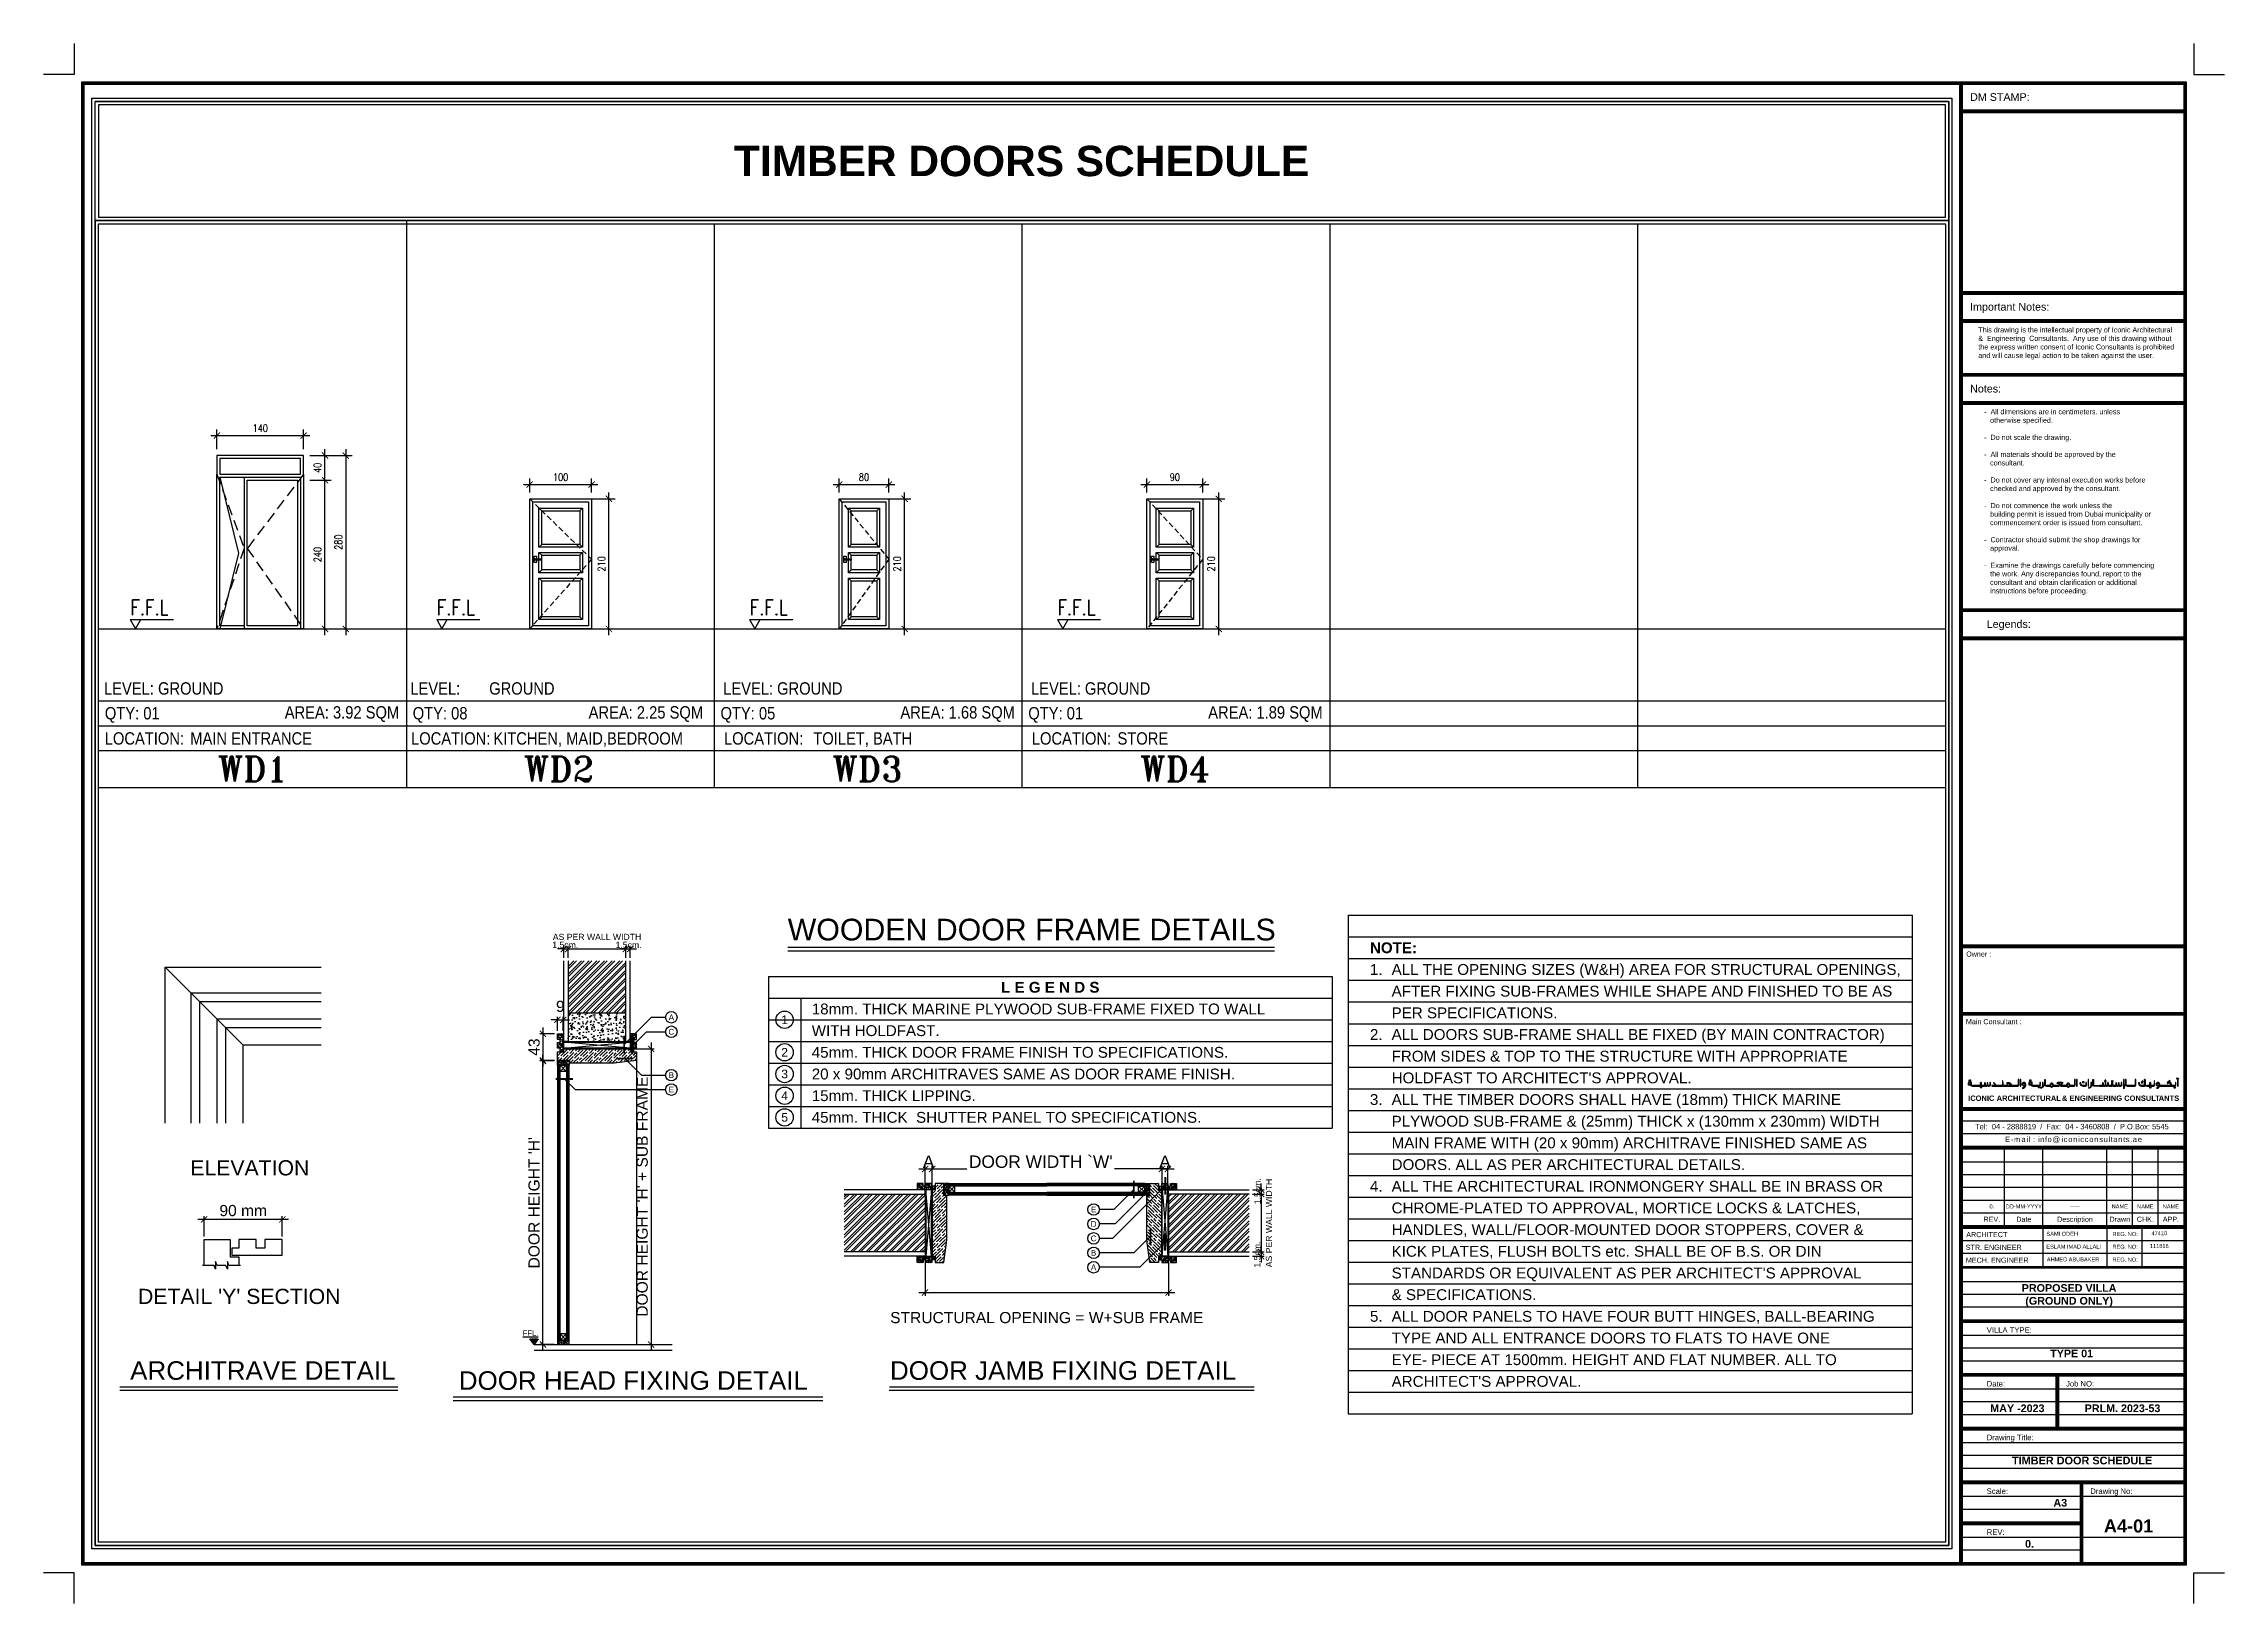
# Paper-space layout 'A3' of a CAD drawing. Header units: centimetres. Extents: x -37 to 4163, y -2 to 3003.
# The model-space entities are those that its viewports show. They can reach past a viewport. Long polylines and large blocks are cut down to what shows.
import ezdxf
from ezdxf.enums import TextEntityAlignment as Align

# ---------------------------------------------------------------- set-up
doc = ezdxf.new("R2010")
doc.units = ezdxf.units.CM
doc.header["$LTSCALE"] = 100
doc.header["$MEASUREMENT"] = 0
doc.header["$PDMODE"] = 67
doc.linetypes.add('HIDDEN', pattern=[0.375, 0.25, -0.125])
doc.layers.add('DEFPOINT', color=7, linetype='Continuous', plot=False)
for name, color, linetype in [('DIM', 1, 'Continuous'), ('DIM IN', 1, 'Continuous'), ('DIMENSON', 7, 'Continuous'), ('DM TITLE - A3$0$MTEXT-1', 2, 'Continuous'), ('DM TITLE - A3$0$MTEXT-2', 3, 'Continuous'), ('DM TITLE - A3$0$SHEET', 1, 'Continuous'), ('DM TITLE - A3$0$TITLE LOGO', 7, 'Continuous'), ('DOOR', 1, 'Continuous'), ('ELEV.3', 2, 'Continuous'), ('FRAME', 7, 'Continuous'), ('HATCH', 8, 'Continuous'), ('KERBSTONE', 11, 'Continuous'), ('LVL', 2, 'Continuous'), ('MTEXT-1', 3, 'Continuous'), ('MTEXT-2', 3, 'Continuous'), ('SCHEDULE LINES-01', 2, 'Continuous'), ('SCHEDULE LINES-02', 8, 'Continuous'), ('SCHEDULE LINES-03', 3, 'Continuous'), ('STEP', 4, 'Continuous'), ('SYMBOL', 4, 'Continuous'), ('TEXT', 3, 'Continuous'), ('TXT', 7, 'Continuous'), ('WALL-01', 7, 'Continuous'), ('WALL-02', 3, 'Continuous'), ('WALL-03', 2, 'Continuous'), ('WINDOW', 1, 'Continuous')]:
    doc.layers.add(name, color=color, linetype=linetype)
doc.styles.add('ART', font='arial.ttf')
doc.styles.add('ART-PS-1', font='arial.ttf', dxfattribs={"height": 20})
doc.styles.add('ART-PS-2', font='arialbd.ttf', dxfattribs={"height": 20})
doc.styles.add('ASA', font='romans.shx', dxfattribs={"width": 0.8})
doc.styles.add('DIM-TXT', font='arial.ttf')
doc.styles.add('DM TITLE - A3$0$ART-PS-1', font='arial.ttf', dxfattribs={"height": 40})
doc.styles.add('DM TITLE - A3$0$ART-PS-2', font='arialbd.ttf', dxfattribs={"height": 20})
doc.styles.add('ROMANS', font='romans')
doc.styles.add('ROMANT', font='romant__.ttf', dxfattribs={"width": 0.75, "height": 12})
doc.styles.add('S2', font='ROMANS.shx', dxfattribs={"width": 0.85, "height": 7.5})
doc.styles.add('WMF-Arial0', font='arialbd.ttf')
doc.dimstyles.new('AS-17-100', dxfattribs={"dimtxt": 18, "dimasz": 10, "dimexe": 10, "dimexo": 10, "dimgap": 6, "dimtad": 1, "dimtoh": 1, "dimdec": 0, "dimdsep": 46, "dimtxsty": 'ROMANS', "dimblk1": 'ARCHTICK', "dimblk2": 'ARCHTICK', "dimsah": 1, "dimcen": 25, "dimdle": 10, "dimclrd": 1, "dimclre": 1, "dimclrt": 2, "dimadec": 0, "dimazin": 0, "dimtfac": 1, "dimtdec": 0, "dimtofl": 0, "dimtmove": 2, "dimatfit": 3, "dimldrblk": 'ARCHTICK', "dimfxl": 1, "dimtolj": 1, "dimtzin": 0, "dimarcsym": 0})
doc.dimstyles.new('AS-20-100-FM', dxfattribs={"dimscale": 0, "dimtxt": 20, "dimasz": 15, "dimexe": 15, "dimexo": 10, "dimgap": 5, "dimtad": 1, "dimtoh": 1, "dimdec": 0, "dimlfac": 0.393701, "dimzin": 1, "dimdsep": 46, "dimlunit": 3, "dimtxsty": 'ASA', "dimblk1": 'ARCHTICK', "dimblk2": 'ARCHTICK', "dimsah": 1, "dimcen": 15, "dimdle": 15, "dimclrd": 1, "dimclre": 1, "dimclrt": 3, "dimadec": 0, "dimazin": 0, "dimtfac": 1, "dimtdec": 0, "dimtmove": 2, "dimatfit": 3, "dimldrblk": 'ARCHTICK', "dimfxl": 1, "dimtolj": 1, "dimtzin": 0, "dimarcsym": 0})
doc.dimstyles.new('DIM-2', dxfattribs={"dimscale": 0, "dimtxt": 18, "dimasz": 10, "dimexe": 5, "dimexo": 5, "dimgap": 5, "dimtad": 1, "dimdec": 0, "dimlfac": -0.393701, "dimzin": 1, "dimdsep": 46, "dimtxsty": 'DIM-TXT', "dimblk1": 'ARCHTICK', "dimblk2": 'ARCHTICK', "dimsah": 1, "dimcen": 15, "dimdle": 10, "dimclrd": 1, "dimclre": 1, "dimclrt": 3, "dimadec": 0, "dimazin": 0, "dimtfac": 1, "dimtdec": 0, "dimtmove": 2, "dimatfit": 3, "dimldrblk": 'ARCHTICK', "dimfxl": 1, "dimtolj": 1, "dimtzin": 0, "dimarcsym": 0})
pattern_1 = [(45, (303.569, 1956.637), (-6.18749, 6.18749), []), (45, (307.694, 1956.637), (-6.18749, 6.18749), [])]

psp = doc.layouts.new('A3')

# ---------------------------------------------------------------- texts
at = {"layer": 'MTEXT-2', "style": 'ART-PS-2'}
for s, height, p in [('TIMBER DOOR SCHEDULE', 15, (3889.4, 261.6)), ('A4-01', 25, (3978.9, 127.5))]:
    psp.add_text(s, height=height, dxfattribs=at).set_placement(p, align=Align.BOTTOM_CENTER)

msp = doc.modelspace()

# ---------------------------------------------------------------- texts
at = {"layer": 'HATCH', "style": 'ART', "width": 0.85}
for s, p in [('LEVEL:', (59.6, -952.8, 0)), ('GROUND', (159.4, -952.8, 0)), ('LEVEL:', (554.1, -952.8, 0)), ('GROUND', (693.9, -952.8, 0)), ('LEVEL:', (1059.1, -952.8, 0)), ('GROUND', (1158.6, -952.8, 0)), ('LEVEL:', (1556, -952.8, 0)), ('GROUND', (1655.4, -952.8, 0)), ('QTY: 01', (65, -992.8, 0)), ('AREA: 3.92 SQM', (403.5, -991.4, 0)), ('QTY: 08', (561.9, -992.8, 0)), ('AREA: 2.25 SQM', (894, -991.4, 0)), ('QTY: 05', (1058.7, -992.8, 0)), ('AREA: 1.68 SQM', (1397.3, -991.4, 0)), ('QTY: 01', (1555.5, -992.8, 0)), ('AREA: 1.89 SQM', (1894.1, -991.4, 0)), ('LOCATION:', (84.6, -1033.5, 0)), ('MAIN ENTRANCE', (256.9, -1033.5, 0)), ('LOCATION:', (579, -1033.5, 0)), ('KITCHEN, MAID,BEDROOM ', (804.2, -1033.5, 0)), ('LOCATION:', (1084.1, -1033.5, 0)), ('TOILET, BATH', (1244.1, -1033.5, 0)), ('LOCATION:', (1581, -1033.5, 0)), ('STORE', (1696.2, -1033.5, 0))]:
    msp.add_text(s, height=20, dxfattribs=at).set_placement(p, align=Align.MIDDLE_CENTER)
at = {"layer": 'LVL', "style": 'S2', "width": 0.8}
for p in [(62.2, -834.4, 0), (556.7, -834.4, 0), (1061.8, -834.4, 0), (1558.6, -834.4, 0)]:
    msp.add_text('F.F.L', height=24.5, dxfattribs=at).set_placement(p)
at = {"layer": 'TEXT', "linetype": 'Continuous', "style": 'WMF-Arial0'}
msp.add_text('TIMBER DOORS SCHEDULE', height=49.035, dxfattribs=at).set_placement((1500.5, -101.2, 0), align=Align.MIDDLE)
at = {"layer": 'TXT', "color": 7, "style": 'ROMANT'}
for s, p in [('WD1', (259.7, -1082.9, 0)), ('WD2', (753.5, -1082.9, 0)), ('WD3', (1251.6, -1082.9, 0)), ('WD4', (1748.4, -1082.9, 0))]:
    msp.add_text(s, height=40, dxfattribs=at).set_placement(p, align=Align.MIDDLE)

# ---------------------------------------------------------------- blocks, each defined once
blk = doc.blocks.new('DM TITLE - A3$0$A$C0F014806')
at = {"color": 20}
for p, q in [((10278, 1288), (10268, 1274)), ((11850, 1337), (11875, 1313)), ((12346, 1389), (12301, 1389)), ((1426, 1035), (1413, 1000)), ((1513, 1215), (1509, 1183)), ((2284, 1190), (2297, 1163)), ((5416, 1026), (5356, 1000)), ((5398, 1062), (5359, 1035)), ((5459, 1000), (5416, 1026)), ((5453, 1051), (5467, 1035)), ((9111, 886), (9111, 873)), ((9111, 873), (9205, 873)), ((9116, 1035), (9116, 1000)), ((9205, 873), (9194, 895)), ((9209, 960), (9199, 947)), ((10180, 1213), (10180, 1201)), ((10180, 1201), (10274, 1201)), ((10274, 1201), (10263, 1222)), ((11939, 1035), (11248, 1035)), ((11703, 1189), (11728, 1164)), ((12153, 1035), (11974, 1035)), ((12301, 999), (12346, 999))]:
    blk.add_line(p, q, dxfattribs=at)
for points in [[(110, 1350), (75, 1350), (75, 1315), (110, 1315)], [(180, 1350), (145, 1350), (145, 1315), (180, 1315)], [(2073, 1304), (2038, 1304), (2038, 1269), (2073, 1269)], [(3657, 1350), (3622, 1350), (3622, 1315), (3657, 1315)], [(3727, 1350), (3692, 1350), (3692, 1315), (3727, 1315)], [(8056, 1306), (8021, 1306), (8021, 1271), (8056, 1271)], [(8092, 1372), (8057, 1372), (8057, 1337), (8092, 1337)], [(8126, 1306), (8091, 1306), (8091, 1271), (8126, 1271)], [(8462, 1306), (8427, 1306), (8427, 1271), (8462, 1271)], [(8532, 1306), (8497, 1306), (8497, 1271), (8532, 1271)], [(10968, 1306), (10933, 1306), (10933, 1271), (10968, 1271)], [(10968, 1306), (10933, 1306), (10933, 1271), (10968, 1271)], [(12346, 1389), (12301, 1389), (12301, 999), (12346, 999)], [(762, 950), (727, 950), (727, 915), (762, 915)], [(832, 950), (797, 950), (797, 915), (832, 915)], [(4177, 950), (4142, 950), (4142, 915), (4177, 915)], [(4247, 950), (4212, 950), (4212, 915), (4247, 915)], [(6768, 1254), (6733, 1254), (6733, 1219), (6768, 1219)], [(6838, 1254), (6803, 1254), (6803, 1219), (6838, 1219)], [(10691, 945), (10656, 945), (10656, 910), (10691, 910)], [(10691, 945), (10656, 945), (10656, 910), (10691, 910)], [(10761, 945), (10726, 945), (10726, 910), (10761, 910)], [(10761, 945), (10726, 945), (10726, 910), (10761, 910)], [(12125, 945), (12090, 945), (12090, 910), (12125, 910)], [(12125, 945), (12090, 945), (12090, 910), (12125, 910)], [(12195, 945), (12160, 945), (12160, 910), (12195, 910)], [(12195, 945), (12160, 945), (12160, 910), (12195, 910)]]:
    blk.add_lwpolyline(points, close=True, dxfattribs=at)
for points in [[(2105, 1000), (2936, 1000, 0.4116766), (3001, 1065), (3001, 1384), (2966, 1384), (2966, 1065, -0.4104933), (2936, 1035), (2575, 1035)], [(4845, 1000), (4582, 1000, -0.4116766), (4517, 1065), (4517, 1384), (4552, 1384), (4552, 1065, 0.4104933), (4582, 1035), (4832, 1035)], [(5981, 1000), (6240, 1000, 0.4116766), (6304, 1065), (6304, 1384), (6269, 1384), (6269, 1065, -0.4104933), (6239, 1035), (5994, 1035)], [(7740, 1000), (7409, 1000, -0.4116766), (7344, 1065), (7344, 1384), (7379, 1384), (7379, 1065, 0.4104933), (7409, 1035), (7740, 1035)], [(9348, 1000), (9798, 1000, 0.4116766), (9863, 1065), (9863, 1384), (9828, 1384), (9828, 1065, -0.4104933), (9798, 1035), (9348, 1035)], [(10407, 1065), (10407, 1384), (10372, 1384), (10372, 1065, -0.4104933), (10342, 1035), (10205, 1035)], [(10372, 1065), (10372, 1384), (10407, 1384), (10407, 1065, 0.4104933), (10437, 1035), (10574, 1035)], [(11974, 1035, 0.5214336), (11775, 1212), (11875, 1313)], [(180, 1236), (180, 1255), (215, 1255), (215, 1065, 0.4104933), (245, 1035), (692, 1035)], [(692, 1000), (244, 1000, -0.4116766), (180, 1065), (180, 1071)], [(793, 1065), (793, 1216), (758, 1216), (758, 1065, -0.4104933), (728, 1035), (280, 1035)], [(280, 1000), (728, 1000, 0.2061118), (775, 1020, 0.2061118)], [(758, 1065), (758, 1216), (793, 1216), (793, 1065, 0.4104933), (823, 1035), (827, 1035)], [(827, 1000), (823, 1000, -0.2061118), (775, 1020, -0.2061118)], [(1028, 1077), (1028, 1203), (993, 1203), (993, 1065, -0.4104933), (963, 1035), (827, 1035)], [(827, 1000), (964, 1000, 0.2423502), (1017, 1027, 0.2423502)], [(1563, 1000), (2010, 1000, 0.2061118), (2058, 1020, 0.2061118)], [(2075, 1065), (2075, 1216), (2040, 1216), (2040, 1065, -0.4104933), (2010, 1035), (1620, 1035)], [(2340, 1035), (2106, 1035, -0.4179437), (2075, 1065), (2075, 1216), (2040, 1216), (2040, 1065)], [(2109, 1000), (2105, 1000, -0.2061118), (2058, 1020, -0.2061118)], [(3389, 1032, -0.4099067), (3239, 870), (3217, 907, 0.4099349), (3344, 993, 0.5798526), (3338, 999, -0.2506946), (3249, 1013, -0.5298209), (3263, 1209, -0.5599927), (3389, 1135), (3389, 1032)], [(3389, 1032), (3389, 1135, 0.5599927), (3263, 1209, 0.5298209), (3249, 1013, 0.2506946), (3338, 999, -0.5798526), (3344, 993, -0.4099349), (3217, 907), (3239, 870, 0.1599061), (3329, 904, 0.1599061)], [(3726, 1236), (3726, 1255), (3761, 1255), (3761, 1065, 0.4104933), (3791, 1035), (4166, 1035)], [(4166, 1000), (3791, 1000, -0.4116766), (3726, 1065), (3726, 1071)], [(3827, 1000), (4202, 1000, 0.4116766), (4266, 1065), (4266, 1216), (4231, 1216), (4231, 1065, -0.4104933), (4201, 1035), (3827, 1035)], [(4399, 1077), (4399, 1027, -0.4489047), (4268, 910), (4265, 877)], [(4434, 1077), (4434, 1027, -0.4623418), (4265, 877, -0.3763802)], [(6769, 1000), (6712, 1002, -0.3538405), (6605, 1212), (6641, 1212)], [(6771, 1035), (6720, 1037, -0.3562232), (6641, 1212)], [(6773, 1000), (6910, 1000, 0.4116766), (6975, 1065), (6975, 1216), (6940, 1216), (6940, 1065, -0.4104933), (6910, 1035), (6771, 1035)], [(7224, 1077), (7224, 1027, -0.4489047), (7092, 910), (7090, 877)], [(7259, 1077), (7259, 1027, -0.4623418), (7090, 877, -0.3763802)], [(7942, 1077), (7942, 1203), (7907, 1203), (7907, 1065, -0.4104933), (7877, 1035), (7740, 1035)], [(7740, 1000), (7877, 1000, 0.2423502), (7930, 1027, 0.2423502)], [(8215, 1077), (8215, 1213), (8250, 1213), (8250, 1083, 0.3861728), (8295, 1035), (8417, 1035)], [(8417, 1000), (8280, 1000, -0.2423502), (8227, 1027, -0.2423502)], [(8497, 1065), (8497, 1216), (8462, 1216), (8462, 1065, -0.4104933), (8432, 1035), (8295, 1035)], [(8295, 1000), (8432, 1000, 0.2061118), (8479, 1020, 0.2061118)], [(8462, 1065), (8462, 1216), (8497, 1216), (8497, 1065, 0.4104933), (8527, 1035), (8663, 1035)], [(8663, 1000), (8526, 1000, -0.2061118), (8479, 1020, -0.2061118)], [(8732, 1077), (8732, 1203), (8697, 1203), (8697, 1065, -0.4104933), (8667, 1035), (8531, 1035)], [(8531, 1000), (8668, 1000, 0.2423502), (8721, 1027, 0.2423502)], [(9145, 891, -0.3157159), (9111, 886, -0.9313616)], [(9255, 1096), (9246, 1078, -0.2800635), (9175, 1035, 345.0566503)], [(9279, 1065), (9277, 1063, -0.2800635), (9175, 1000)], [(10205, 1000), (10146, 1002, -0.3538405), (10040, 1212), (10075, 1212)], [(10205, 1035), (10155, 1037, -0.3562232), (10075, 1212, -2.4638586)], [(10214, 1218, -0.3157159), (10180, 1213, -0.9313616)], [(10205, 1000), (10342, 1000, 0.2061118), (10390, 1020, 0.2061118)], [(10574, 1000), (10437, 1000, -0.2061118), (10390, 1020, -0.2061118)], [(10727, 1065), (10727, 1216), (10692, 1216), (10692, 1065, -0.4104933), (10662, 1035), (10525, 1035)], [(10525, 1000), (10662, 1000, 0.2061118), (10710, 1020, 0.2061118)], [(10692, 1065), (10692, 1216), (10727, 1216), (10727, 1065, 0.4104933), (10757, 1035), (10894, 1035)], [(10894, 1000), (10757, 1000, -0.2061118), (10710, 1020, -0.2061118)], [(10766, 1000), (10903, 1000, 0.4116766), (10968, 1065), (10968, 1216), (10933, 1216), (10933, 1065, -0.4104933), (10903, 1035), (10766, 1035)], [(12153, 1000), (11238, 1000, -0.0691059), (11237, 989, -0.3532208), (11097, 873), (11075, 909, 0.4099349), (11203, 995, 0.5798526), (11196, 1001, -0.2506946), (11108, 1015, -0.5298209), (11122, 1211, -0.5599927), (11248, 1137), (11248, 1035)], [(11939, 1035, 0.6339981), (11728, 1164)]]:
    blk.add_lwpolyline(points, format="xyb", dxfattribs=at)
for points in [[(3123, 998), (3123, 1384), (3088, 1384), (3088, 998), (3123, 998)], [(6426, 998), (6426, 1384), (6391, 1384), (6391, 998), (6426, 998)], [(7095, 998), (7095, 1384), (7060, 1384), (7060, 998), (7095, 998)], [(9178, 1076), (9178, 1384), (9143, 1384), (9143, 1076), (9178, 1076)], [(9290, 1097), (9290, 1384), (9255, 1384), (9255, 1096)], [(11703, 1189), (11850, 1337)], [(180, 1236), (179, 1237), (147, 1254), (121, 1257), (81, 1254), (57, 1224), (43, 1195), (37, 1168), (31, 1140), (39, 1106), (54, 1081), (89, 1069), (131, 1070), (166, 1071), (180, 1071)], [(180, 1190), (160, 1213), (138, 1225), (120, 1226), (96, 1225), (83, 1207), (71, 1185), (66, 1162), (62, 1140), (67, 1118), (74, 1106), (94, 1099), (130, 1100), (165, 1101), (180, 1101)], [(180, 1101), (180, 1190)], [(280, 1035), (713, 1035)], [(713, 1000), (280, 1000)], [(993, 1203), (1028, 1203), (1028, 1077)], [(1028, 1077), (1028, 1203), (993, 1203), (993, 1073)], [(1182, 1077), (1182, 1203), (1147, 1203), (1147, 1077)], [(1336, 1073), (1336, 1213), (1301, 1213), (1301, 1077)], [(1413, 1000), (2010, 1000)], [(1590, 1035), (1426, 1035)], [(1509, 1183), (1533, 1172), (1550, 1156), (1566, 1131), (1579, 1099), (1588, 1060), (1590, 1035)], [(1513, 1215), (1550, 1197), (1573, 1176), (1593, 1145), (1608, 1108), (1618, 1064), (1620, 1035)], [(1590, 1035), (1563, 1035)], [(2010, 1035), (1620, 1035)], [(2284, 1190), (2308, 1202), (2342, 1210), (2378, 1213), (2428, 1211), (2472, 1202), (2511, 1178), (2539, 1150), (2556, 1116), (2569, 1073), (2574, 1042), (2575, 1035)], [(2297, 1163), (2319, 1174), (2342, 1180)], [(2544, 1035), (2455, 1035)], [(2457, 1174), (2461, 1174), (2493, 1154), (2515, 1132), (2528, 1105), (2540, 1066), (2544, 1037), (2544, 1035)], [(3726, 1236), (3725, 1237), (3694, 1254), (3667, 1257), (3627, 1254), (3604, 1224), (3590, 1195), (3584, 1168), (3578, 1140), (3585, 1106), (3601, 1081), (3636, 1069), (3678, 1070), (3713, 1071), (3726, 1071)], [(3726, 1190), (3706, 1213), (3685, 1225), (3667, 1226), (3643, 1225), (3630, 1207), (3618, 1185), (3613, 1162), (3609, 1140), (3614, 1118), (3621, 1106), (3641, 1099), (3677, 1100), (3712, 1101), (3726, 1101)], [(3726, 1101), (3726, 1190)], [(3827, 1035), (4186, 1035)], [(4186, 1000), (3827, 1000)], [(4434, 1073), (4434, 1213), (4399, 1213), (4399, 1077)], [(4832, 1035), (4638, 1035)], [(4638, 1000), (4845, 1000)], [(5011, 1000), (5356, 1000)], [(5359, 1035), (5025, 1035)], [(5398, 1062), (5389, 1070), (5359, 1108), (5338, 1126), (5323, 1138), (5299, 1146), (5252, 1161), (5268, 1209), (5310, 1233), (5357, 1243), (5413, 1247), (5470, 1240), (5518, 1224), (5576, 1188), (5555, 1155), (5453, 1051)], [(5531, 1174), (5431, 1071), (5412, 1091), (5381, 1129), (5357, 1149), (5338, 1165), (5308, 1174), (5290, 1180), (5293, 1189), (5321, 1205), (5361, 1213), (5413, 1217), (5463, 1211), (5505, 1196), (5534, 1179), (5531, 1174)], [(5459, 1000), (5815, 1000)], [(5802, 1035), (5467, 1035)], [(6895, 1000), (6769, 1000)], [(6771, 1035), (6895, 1035)], [(7259, 1073), (7259, 1213), (7224, 1213), (7224, 1077)], [(7907, 1203), (7942, 1203), (7942, 1077)], [(7942, 1077), (7942, 1203), (7907, 1203), (7907, 1073)], [(8096, 1077), (8096, 1203), (8061, 1203), (8061, 1077)], [(8250, 1083), (8250, 1213), (8215, 1213), (8215, 1077)], [(8697, 1203), (8732, 1203), (8732, 1077)], [(8732, 1077), (8732, 1203), (8697, 1203), (8697, 1073)], [(8886, 1077), (8886, 1203), (8851, 1203), (8851, 1077)], [(9040, 1073), (9040, 1213), (9005, 1213), (9005, 1077)], [(9175, 1035), (9116, 1035)], [(9116, 1000), (9175, 1000)], [(9348, 1000), (9331, 1005), (9315, 1018), (9300, 1031), (9279, 1065)], [(9348, 1035), (9319, 1053), (9300, 1071), (9290, 1097)]]:
    blk.add_lwpolyline(points, dxfattribs=at)
for points in [[(12218, 1065), (12218, 1216), (12183, 1216), (12183, 1065, -0.4104933), (12153, 1035), (11974, 1035, 0.5214336), (11775, 1212), (11875, 1313), (11850, 1337), (11703, 1189), (11728, 1164, -0.6339981), (11939, 1035), (11248, 1035), (11248, 1137, 0.5599927), (11122, 1211, 0.5298209), (11108, 1015, 0.2506946), (11196, 1001, -0.5798526), (11203, 995, -0.4099349), (11075, 909), (11097, 873, 0.3532208), (11237, 989, 0.0691059), (11238, 1000), (12154, 1000, 0.4116766)], [(12380, 1474, -0.5123425), (12314, 1457, 0.3168383), (12246, 1439), (12257, 1428, -0.3638196), (12319, 1439, 0.3838783), (12392, 1464)], [(12392, 1464), (12380, 1474, -0.5123425), (12314, 1457, 0.3168383), (12246, 1439), (12257, 1428, -0.3638196), (12319, 1439, 0.3838783)], [(3352, 1135), (3352, 1035, 0.1592411), (3325, 1034, -0.2491908), (3272, 1043, -0.5259878), (3281, 1176, -0.5536177)], [(3352, 1035, 0.1592411), (3325, 1034, -0.2491908), (3272, 1043, -0.5259878), (3281, 1176, -0.5536177), (3352, 1135)], [(11210, 1137), (11210, 1037, 0.1592411), (11184, 1036, -0.2491908), (11131, 1045, -0.5259878), (11140, 1178, -0.5536177)], [(11210, 1037, 0.1592411), (11184, 1036, -0.2491908), (11131, 1045, -0.5259878), (11140, 1178, -0.5536177), (11210, 1137)]]:
    blk.add_lwpolyline(points, format="xyb", close=True, dxfattribs=at)
for centre, radius, start, end in [((10249, 1250), 47.3, 53.09424, 222.10276), ((10249, 1250), 30.9, 53.09424, 296.37665), ((1088, 1092), 96.4, 222.33669, 322.93891), ((1088, 1092), 61.4, 194.58124, 345.41876), ((1242, 1092), 96.4, 217.06109, 348.37363), ((1242, 1092), 61.4, 194.58124, 345.41876), ((8002, 1092), 96.4, 222.33669, 322.93891), ((8002, 1092), 61.4, 194.58124, 345.41876), ((8155, 1092), 96.4, 217.06109, 317.66331), ((8155, 1092), 61.4, 194.58124, 345.41876), ((8792, 1092), 96.4, 222.33669, 322.93891), ((8792, 1092), 61.4, 194.58124, 345.41876), ((8946, 1092), 96.4, 217.06109, 348.37363), ((8946, 1092), 61.4, 194.58124, 345.41876), ((9181, 923), 47.3, 53.09424, 222.10276), ((9181, 923), 30.9, 53.09424, 296.37665)]:
    blk.add_arc(centre, radius, start, end, dxfattribs=at)
for centre, major_axis, ratio in [((2397, 1106), (0, -71), 0.7854068), ((4928, 1060), (0, -81.6), 0.8436498), ((5898, 1060), (0, -81.6), 0.8436498)]:
    blk.add_ellipse(centre, major_axis=major_axis, ratio=ratio, dxfattribs=at)
for points, knots in [([(2342, 1180), (2341, 1178), (2339, 1177), (2334, 1171), (2331, 1167), (2326, 1159), (2323, 1155), (2317, 1142), (2315, 1134), (2312, 1117), (2311, 1109), (2312, 1092), (2314, 1083), (2319, 1067), (2322, 1059), (2330, 1046), (2334, 1041), (2339, 1036), (2339, 1035), (2340, 1035)], [3.8100186, 3.8100186, 3.8100186, 3.8100186, 3.881833, 3.881833, 4.0483318, 4.0483318, 4.2148305, 4.2148305, 4.4954519, 4.4954519, 4.7760732, 4.7760732, 5.0566946, 5.0566946, 5.3373159, 5.3373159, 5.5510902, 5.5510902, 5.5765545, 5.5765545, 5.5765545, 5.5765545]), ([(2455, 1035), (2457, 1036), (2458, 1038), (2463, 1044), (2466, 1048), (2473, 1059), (2476, 1067), (2481, 1082), (2482, 1090), (2483, 1106), (2483, 1114), (2481, 1129), (2479, 1137), (2473, 1152), (2469, 1159), (2463, 1169), (2460, 1172), (2457, 1174)], [6.9898166, 6.9898166, 6.9898166, 6.9898166, 7.0733229, 7.0733229, 7.2419229, 7.2419229, 7.5027135, 7.5027135, 7.7635042, 7.7635042, 8.0242949, 8.0242949, 8.2850855, 8.2850855, 8.5458762, 8.5458762, 8.6755501, 8.6755501, 8.6755501, 8.6755501]), ([(5025, 1035), (5025, 1036), (5025, 1038), (5027, 1048), (5028, 1058), (5027, 1077), (5025, 1086), (5020, 1104), (5016, 1113), (5008, 1127), (5003, 1134), (4993, 1145), (4988, 1150), (4977, 1158), (4971, 1161), (4960, 1166), (4955, 1168), (4943, 1171), (4936, 1172), (4924, 1172), (4918, 1171), (4906, 1169), (4900, 1167), (4889, 1163), (4883, 1160), (4873, 1153), (4868, 1149), (4860, 1141), (4855, 1136), (4848, 1126), (4845, 1121), (4839, 1110), (4837, 1104), (4832, 1089), (4831, 1079), (4829, 1060), (4830, 1050), (4831, 1039), (4832, 1037), (4832, 1035)], [7.6117543, 7.6117543, 7.6117543, 7.6117543, 7.6566559, 7.6566559, 7.920474, 7.920474, 8.1842921, 8.1842921, 8.4481102, 8.4481102, 8.6630457, 8.6630457, 8.8779812, 8.8779812, 9.0540087, 9.0540087, 9.2300361, 9.2300361, 9.4060636, 9.4060636, 9.582091, 9.582091, 9.7581185, 9.7581185, 9.9341459, 9.9341459, 10.1101734, 10.1101734, 10.2862008, 10.2862008, 10.4622283, 10.4622283, 10.6382557, 10.6382557, 10.9076221, 10.9076221, 11.1769884, 11.1769884, 11.2378015, 11.2378015, 11.2378015, 11.2378015]), ([(4845, 1000), (4848, 996), (4850, 992), (4857, 983), (4861, 978), (4872, 968), (4877, 964), (4890, 957), (4896, 954), (4908, 951), (4914, 950), (4922, 949), (4925, 949), (4928, 949), (4932, 949), (4936, 949), (4946, 950), (4952, 951), (4963, 955), (4968, 958), (4978, 963), (4983, 967), (4992, 974), (4996, 978), (5003, 987), (5007, 992), (5010, 998), (5011, 999), (5011, 1000)], [5.3081516, 5.3081516, 5.3081516, 5.3081516, 5.4325358, 5.4325358, 5.6324363, 5.6324363, 5.8323369, 5.8323369, 6.0322374, 6.0322374, 6.196266, 6.196266, 6.2831853, 6.2831853, 6.2831853, 6.396255, 6.396255, 6.5623521, 6.5623521, 6.7284493, 6.7284493, 6.8945464, 6.8945464, 7.0606435, 7.0606435, 7.2267406, 7.2267406, 7.2582165, 7.2582165, 7.2582165, 7.2582165]), ([(5994, 1035), (5995, 1036), (5995, 1038), (5997, 1048), (5997, 1058), (5996, 1077), (5995, 1086), (5989, 1104), (5986, 1113), (5977, 1127), (5973, 1134), (5963, 1145), (5958, 1150), (5946, 1158), (5941, 1161), (5930, 1166), (5924, 1168), (5912, 1171), (5906, 1172), (5894, 1172), (5888, 1171), (5876, 1169), (5870, 1167), (5858, 1163), (5853, 1160), (5843, 1153), (5838, 1149), (5829, 1141), (5825, 1136), (5818, 1126), (5815, 1121), (5809, 1110), (5807, 1104), (5802, 1089), (5800, 1079), (5799, 1060), (5799, 1050), (5801, 1039), (5801, 1037), (5802, 1035)], [7.6117543, 7.6117543, 7.6117543, 7.6117543, 7.6566559, 7.6566559, 7.920474, 7.920474, 8.1842921, 8.1842921, 8.4481102, 8.4481102, 8.6630457, 8.6630457, 8.8779812, 8.8779812, 9.0540087, 9.0540087, 9.2300361, 9.2300361, 9.4060636, 9.4060636, 9.582091, 9.582091, 9.7581185, 9.7581185, 9.9341459, 9.9341459, 10.1101734, 10.1101734, 10.2862008, 10.2862008, 10.4622283, 10.4622283, 10.6382557, 10.6382557, 10.9076221, 10.9076221, 11.1769884, 11.1769884, 11.2378015, 11.2378015, 11.2378015, 11.2378015]), ([(5815, 1000), (5817, 996), (5820, 992), (5826, 983), (5831, 978), (5841, 968), (5847, 964), (5859, 957), (5866, 954), (5878, 951), (5883, 950), (5892, 949), (5895, 949), (5898, 949), (5902, 949), (5906, 949), (5916, 950), (5921, 951), (5932, 955), (5937, 958), (5948, 963), (5952, 967), (5961, 974), (5965, 978), (5973, 987), (5976, 992), (5980, 998), (5981, 999), (5981, 1000)], [5.3081516, 5.3081516, 5.3081516, 5.3081516, 5.4325358, 5.4325358, 5.6324363, 5.6324363, 5.8323369, 5.8323369, 6.0322374, 6.0322374, 6.196266, 6.196266, 6.2831853, 6.2831853, 6.2831853, 6.396255, 6.396255, 6.5623521, 6.5623521, 6.7284493, 6.7284493, 6.8945464, 6.8945464, 7.0606435, 7.0606435, 7.2267406, 7.2267406, 7.2582165, 7.2582165, 7.2582165, 7.2582165])]:
    blk.add_open_spline(points, degree=3, knots=knots, dxfattribs=at)
at = {"layer": 'DM TITLE - A3$0$MTEXT-2', "color": 20, "style": 'DM TITLE - A3$0$ART-PS-2'}
for s, p in [('ICONIC', (801, 40)), ('ARCHITECTURAL ', (3645, 40)), ('& ENGINEERING ', (7352, 40)), ('CONSUL', (10109, 40)), ('T', (11128, 40)), ('ANTS', (11807, 40))]:
    blk.add_text(s, height=315, dxfattribs=at).set_placement(p, align=Align.BOTTOM_CENTER)
blk = doc.blocks.new('DM TITLE - A3')
at = {"color": 20}
blk.add_line((3687.3, 1019.8), (4114, 1019.8), dxfattribs=at)
at = {"layer": 'Defpoints', "color": 250}
for points in [[(3687.3, 997.1), (4114, 997.1)], [(3687.3, 972.4), (4114, 972.4)], [(3687.3, 687.7), (4114, 687.7)], [(3687.3, 663.1), (4114, 663.1)], [(3687.3, 638.4), (4114, 638.4)], [(3687.3, 584.2), (4114, 584.2)], [(3687.3, 559.6), (4114, 559.6)], [(3687.3, 534.9), (4114, 534.9)], [(3687.3, 480.7), (3867.6, 480.7)], [(3872.5, 480.7), (4114, 480.7)], [(3687.3, 456.1), (3867.6, 456.1)], [(3687.3, 431.4), (3867.6, 431.4)], [(3872.5, 456.1), (4114, 456.1)], [(3872.5, 431.4), (4114, 431.4)], [(3687.3, 377.2), (4114, 377.2)], [(3687.3, 352.6), (4114, 352.6)], [(3687.3, 328), (4114, 328)], [(3687.3, 273.8), (3914.4, 273.8)], [(3919.3, 273.8), (4114, 273.8)], [(3687.3, 249.1), (3914.4, 249.1)], [(3687.3, 194.9), (3914.4, 194.9)], [(3687.3, 170.3), (3914.4, 170.3)], [(3919.3, 194.9), (4114, 194.9)]]:
    blk.add_lwpolyline(points, dxfattribs=at)
at = {"layer": 'DM TITLE - A3$0$SHEET'}
for p, q in [((3682.4, 2993.7), (3682.4, 145.6)), ((3687.3, 2993.7), (3687.3, 145.6)), ((3769, 795), (3769, 942.9)), ((3842.9, 795), (3842.9, 942.9)), ((3966.1, 795), (3966.1, 942.9)), ((4015.4, 795), (4015.4, 942.9)), ((4064.7, 795), (4064.7, 942.9)), ((3867.6, 510.3), (3867.6, 406.8)), ((3872.5, 510.3), (3872.5, 406.8))]:
    blk.add_line(p, q, dxfattribs=at)
for points in [[(51.4, 3072), (51.4, 3012.8), (-7.8, 3012.8)], [(4133.1, 3072), (4133.1, 3012.8), (4192.2, 3012.8)], [(3687.3, 2944.4), (4114, 2944.4)], [(3687.3, 2939.5), (4114, 2939.5)], [(3687.3, 2594.5), (4114, 2594.5)], [(3687.3, 2589.6), (4114, 2589.6)], [(3687.3, 2540.3), (4114, 2540.3)], [(3687.3, 2535.4), (4114, 2535.4)], [(3687.3, 2436.8), (4114, 2436.8)], [(3687.3, 2431.9), (4114, 2431.9)], [(3687.3, 2382.6), (4114, 2382.6)], [(3687.3, 2377.7), (4114, 2377.7)], [(3687.3, 1983.5), (4114, 1983.5)], [(3687.3, 1978.5), (4114, 1978.5)], [(3687.3, 1929.3), (4114, 1929.3)], [(3687.3, 1924.3), (4114, 1924.3)], [(3687.3, 1336), (4114, 1336)], [(3687.3, 1331.1), (4114, 1331.1)], [(3687.3, 1205.9), (4114, 1205.9)], [(3687.3, 1200.9), (4114, 1200.9)], [(3687.3, 1022.3), (4114, 1022.3)], [(3687.3, 1017.4), (4114, 1017.4)], [(3687.3, 947.8), (4114, 947.8)], [(3687.3, 942.9), (4114, 942.9)], [(3687.3, 918.2), (4114, 918.2)], [(3687.3, 893.6), (4114, 893.6)], [(3687.3, 868.9), (4114, 868.9)], [(3687.3, 844.3), (4114, 844.3)], [(3687.3, 819.7), (4114, 819.7)], [(3687.3, 795), (4114, 795)], [(3687.3, 791.2), (4114, 791.2)], [(3687.3, 790.1), (4114, 790.1)], [(3687.3, 766.5), (4114, 766.5)], [(3687.3, 741.9), (4114, 741.9)], [(3687.3, 613.8), (4114, 613.8)], [(3687.3, 608.9), (4114, 608.9)], [(3687.3, 510.3), (4114, 510.3)], [(3687.3, 505.4), (4114, 505.4)], [(3687.3, 406.8), (4114, 406.8)], [(3687.3, 401.9), (4114, 401.9)], [(3687.3, 303.3), (4114, 303.3)], [(3687.3, 298.4), (4114, 298.4)], [(3914.4, 298.4), (3914.4, 145.6)], [(3919.3, 298.4), (3919.3, 145.6)], [(3687.3, 224.5), (3914.4, 224.5)], [(3687.3, 219.5), (3914.4, 219.5)], [(51.4, 67.3), (51.4, 126.5), (-7.8, 126.5)], [(4133.1, 67.3), (4133.1, 126.5), (4192.2, 126.5)]]:
    blk.add_lwpolyline(points, dxfattribs=at)
for points in [[(65.6, 2998.6), (4118.9, 2998.6), (4118.9, 140.7), (65.6, 140.7)], [(70.5, 2993.7), (4114, 2993.7), (4114, 145.6), (70.5, 145.6)]]:
    blk.add_lwpolyline(points, close=True, dxfattribs=at)
at = {"layer": 'DM TITLE - A3$0$SHEET', "const_width": 4.93}
blk.add_lwpolyline([(68.1, 2996.2), (4116.4, 2996.2), (4116.4, 143.2), (68.1, 143.2)], close=True, dxfattribs=at)
for points in [[(3684.9, 2993.7), (3684.9, 145.6)], [(3687.3, 2941.9), (4114, 2941.9)], [(3687.3, 2592.1), (4114, 2592.1)], [(3687.3, 2537.9), (4114, 2537.9)], [(3687.3, 2434.4), (4114, 2434.4)], [(3687.3, 2380.2), (4114, 2380.2)], [(3687.3, 1981), (4114, 1981)], [(3687.3, 1926.8), (4114, 1926.8)], [(3687.3, 1333.6), (4114, 1333.6)], [(3687.3, 1203.4), (4114, 1203.4)], [(3687.3, 1019.8), (4114, 1019.8)], [(3687.3, 945.3), (4114, 945.3)], [(3687.3, 792.6), (4114, 792.6)], [(3687.3, 714.8), (4114, 714.8)], [(3687.3, 611.3), (4114, 611.3)], [(3687.3, 507.8), (4114, 507.8)], [(3870, 510.3), (3870, 406.8)], [(3687.3, 404.3), (4114, 404.3)], [(3687.3, 300.9), (4114, 300.9)], [(3916.8, 298.4), (3916.8, 145.6)], [(3687.3, 222), (3914.4, 222)]]:
    blk.add_lwpolyline(points, dxfattribs=at)
at = {"layer": 'DM TITLE - A3$0$TITLE LOGO', "color": 1}
for p, q in [((3842.9, 791.2), (3842.9, 714.8)), ((3966.1, 791.2), (3966.1, 714.8)), ((4033, 791.2), (4033, 712.3))]:
    blk.add_line(p, q, dxfattribs=at)
at = {"layer": 'DM TITLE - A3$0$TITLE LOGO', "color": 20, "xscale": 0.03283918365200329, "yscale": 0.03283918365200329, "zscale": 0.03283918365200329}
blk.add_blockref('DM TITLE - A3$0$A$C0F014806', (3697.8, 1030.9), dxfattribs=at)
at = {"layer": 'DM TITLE - A3$0$MTEXT-1', "color": 3, "style": 'DM TITLE - A3$0$ART-PS-1'}
for s, height, p in [('DM STAMP:', 14.78, (3702.5, 2969.1)), ('Important Notes:', 14.784, (3702.5, 2565)), ('Notes:', 14.78, (3702.5, 2407.3)), ('Legends:', 14.78, (3734.5, 1953.9))]:
    blk.add_text(s, height=height, dxfattribs=at).set_placement(p, align=Align.MIDDLE_LEFT)
for s, height, p in [('Owner :', 9.86, (3719.1, 1318.2)), ('Main Consultant :', 9.856, (3748, 1188)), ('REV.', 9.86, (3744.4, 807.3)), ('Date', 9.86, (3806, 807.3)), ('Description', 9.856, (3904.5, 807.3)), ('Drawn', 9.86, (3990.8, 807.3)), ('CHK.', 9.86, (4040, 807.3)), ('APP.', 9.86, (4089.3, 807.3))]:
    blk.add_text(s, height=height, dxfattribs=at).set_placement(p, align=Align.MIDDLE_CENTER)
at = {"layer": 'DM TITLE - A3$0$MTEXT-1', "style": 'DM TITLE - A3$0$ART-PS-1'}
for s, p in [('VILLA TYPE:', (3734.5, 585.5)), ('Date:', (3734.5, 482)), ('Job NO:', (3887.3, 482)), ('Drawing Title:', (3734.5, 378.5)), ('Scale:', (3734.5, 275)), ('Drawing No:', (3934.1, 275)), ('REV:', (3734.5, 196.2))]:
    blk.add_text(s, height=10.56, dxfattribs=at).set_placement(p, align=Align.BOTTOM_LEFT)
at = {"layer": 'DM TITLE - A3$0$MTEXT-1', "char_height": 10.56, "width": 419.78, "attachment_point": 4, "style": 'DM TITLE - A3$0$ART-PS-1'}
for s, insert in [('{\\W0.98;Tel:  04 - 2888819  /  Fax:  \\Q1.2;04 - 3460808  /  \\Q0;P.O.Box: 5545 }', (3712.2, 985.7)), ('{\\fArial|b0|i0|c0|p34;\\W0.98;\\T1.2;E-mail : info@iconicconsultants.ae}', (3769.7, 960.2))]:
    blk.add_mtext(s, dxfattribs=dict(at, insert=insert))
at = {"layer": 'DM TITLE - A3$0$MTEXT-2', "color": 2, "style": 'DM TITLE - A3$0$ART-PS-1'}
for s, p in [('0.', (3744.4, 832)), ('DD-MM-YYYY', (3806, 832)), ('-----', (3904.5, 832)), ('NAME', (3990.8, 832)), ('NAME', (4040, 832)), ('NAME', (4089.3, 832)), ('111816', (4066.9, 755.8)), ('47410', (4066.9, 780.5))]:
    blk.add_text(s, height=7.74, dxfattribs=at).set_placement(p, align=Align.MIDDLE_CENTER)
at = {"layer": 'DM TITLE - A3$0$MTEXT-2', "style": 'DM TITLE - A3$0$ART-PS-1'}
for s, height, p in [('STR. ENGINEER', 9.916, (3748, 753.2)), ('ARCHITECT', 9.92, (3734.7, 777.8)), ('REG. NO:', 7.74, (4001, 778.9)), ('REG. NO:', 7.74, (4001, 754.3)), ('MECH. ENGINEER', 9.916, (3754.7, 728.5)), ('REG. NO:', 7.74, (4001, 729.6))]:
    blk.add_text(s, height=height, dxfattribs=at).set_placement(p, align=Align.MIDDLE_CENTER)
at = {"layer": 'DM TITLE - A3$0$MTEXT-2', "color": 2, "style": 'DM TITLE - A3$0$ART-PS-1'}
for s, height, p in [('SAMI ODEH', 7.74, (3849.6, 775.4)), ('ESLAM IMAD ALLALI', 7.744, (3849.4, 750.8)), ('AHMED ABUBAKER', 7.744, (3850.3, 726.2))]:
    blk.add_text(s, height=height, dxfattribs=at).set_placement(p)
at = {"layer": 'DM TITLE - A3$0$MTEXT-2', "style": 'DM TITLE - A3$0$ART-PS-2'}
for s, height, p in [('PROPOSED VILLA', 14.784, (3893.2, 663.1)), ('(GROUND ONLY)', 14.784, (3893.2, 638.4)), ('TYPE 01', 14.78, (3898.1, 537)), ('MAY -2023', 14.78, (3793.6, 431.4)), (' PRLM. 2023-53', 14.784, (3993.2, 431.4)), ('A3', 14.78, (3876.2, 249.4)), ('0.', 14.78, (3817, 170.3))]:
    blk.add_text(s, height=height, dxfattribs=at).set_placement(p, align=Align.BOTTOM_CENTER)
at = {"layer": 'DM TITLE - A3$0$MTEXT-2', "attachment_point": 1, "style": 'DM TITLE - A3$0$ART-PS-1'}
for s, insert, char_height, width in [('This drawing is the intellectual property of Iconic Architectural &  Engineering  Consultants.  Any use of this drawing without the express written consent of Iconic Consultants is prohibited and will cause legal action to be taken^Iagainst the user.', (3718.3, 2525.5), 9.8559, 378.346), ('-  All dimensions are in centimeters. unless\\P   otherwise specified.\\P\\P-  Do not scale the drawing.\\P\\P-  All materials should be approved by the\\P   consultant. \\P\\P-  Do not cover any internal execution works before \\P   checked and approved by the consultant. \\P\\P-  Do not commence the work unless the  \\P   building permit is issued from Dubai municipality or\\P   commencement order is issued from consultant. \\P\\P-  Contractor should submit the shop drawings for\\P   approval. \\P\\P-  Examine the drawings carefully before commencing\\P   the work. Any discrepancies found, report to the\\P   consultant and obtain clarification or additional\\P   instructions before proceeding.', (3729.6, 2367.8), 9.856, 366.898)]:
    blk.add_mtext(s, dxfattribs=dict(at, insert=insert, char_height=char_height, width=width))
blk = doc.blocks.new('1W1W1W')
at = {"layer": 'SCHEDULE LINES-01'}
blk.add_line((-40864.8, 3726.6, 0), (-40864.8, 3545.5), dxfattribs=at)
for points in [[(-40875.4, 1395.7, 0), (-40875.4, 3737.3, 0), (-37873.2, 3737.3, 0), (-37873.2, 1395.7, 0)], [(-40875.4, 1395.7, 0), (-40875.4, 3737.3, 0), (-37873.2, 3737.3, 0), (-37873.2, 1395.7, 0)], [(-40875.4, 1395.7, 0), (-40875.4, 3737.3, 0), (-37873.2, 3737.3, 0), (-37873.2, 1395.7, 0)], [(-40864.8, 1406.4, 0), (-40864.8, 3534.8, 0), (-37883.8, 3534.8, 0), (-37883.8, 1406.4, 0)], [(-40864.8, 1406.4, 0), (-40864.8, 3534.8, 0), (-37883.8, 3534.8, 0), (-37883.8, 1406.4, 0)], [(-40864.8, 1406.4, 0), (-40864.8, 3534.8, 0), (-37883.8, 3534.8, 0), (-37883.8, 1406.4, 0)]]:
    blk.add_polyline3d(points, close=True, dxfattribs=at)
blk.add_polyline3d([(-40864.8, 3545.5, 0), (-37883.8, 3545.5, 0), (-37883.8, 3726.6, 0), (-40864.8, 3726.6, 0)], dxfattribs=at)
blk.add_polyline3d([(-40864.8, 3545.5, 0), (-37883.8, 3545.5, 0), (-37883.8, 3726.6, 0), (-40864.8, 3726.6, 0)], dxfattribs=at)
blk.add_polyline3d([(-40864.8, 3545.5, 0), (-37883.8, 3545.5, 0), (-37883.8, 3726.6, 0), (-40864.8, 3726.6, 0)], dxfattribs=at)
at = {"layer": 'SCHEDULE LINES-02', "elevation": 0}
blk.add_lwpolyline([(-40870.1, 3731.9), (-37878.5, 3731.9), (-37878.5, 3540.2), (-37878.5, 1401), (-40870.1, 1401), (-40870.1, 3540.2), (-40870.1, 3731.9), (-37878.5, 3731.9), (-37878.5, 3540.2), (-37878.5, 1401), (-40870.1, 1401), (-40870.1, 3540.2), (-40870.1, 1401), (-37878.5, 1401), (-37878.5, 3540.2), (-37878.5, 3731.9)], close=True, dxfattribs=at)
at = {"layer": 'SCHEDULE LINES-02'}
blk.add_polyline3d([(-37878.5, 3540.2, 0), (-40870.1, 3540.2, 0)], close=True, dxfattribs=at)
blk.add_polyline3d([(-37878.5, 3540.2, 0), (-40870.1, 3540.2, 0)], close=True, dxfattribs=at)
blk.add_polyline3d([(-37878.5, 3540.2, 0), (-40870.1, 3540.2, 0)], close=True, dxfattribs=at)
blk = doc.blocks.new('_ARCHTICK')
at = {"color": 0, "linetype": 'ByBlock', "const_width": 0.15}
blk.add_lwpolyline([(-0.5, -0.5), (0.5, 0.5)], dxfattribs=at)
blk = doc.blocks.new('*D22')
at = {"layer": 'Defpoints', "color": 0, "transparency": 16777216}
for p in [(806.5, -623.7), (706.5, -646.7, 0), (806.5, -646.7, 0)]:
    blk.add_point(p, dxfattribs=at)
at = {"layer": 'DIM IN', "color": 1, "lineweight": -2, "transparency": 16777216}
for p, q in [((696.5, -623.7), (816.5, -623.7)), ((706.5, -636.7), (706.5, -613.7)), ((806.5, -636.7), (806.5, -613.7))]:
    blk.add_line(p, q, dxfattribs=at)
at = {"layer": 'DIM IN', "color": 1, "lineweight": -2, "transparency": 16777216, "xscale": 10, "yscale": 10, "zscale": 10, "rotation": 180}
blk.add_blockref('_ARCHTICK', (706.5, -623.7), dxfattribs=at)
at = {"layer": 'DIM IN', "color": 1, "lineweight": -2, "transparency": 16777216, "xscale": 10, "yscale": 10, "zscale": 10}
blk.add_blockref('_ARCHTICK', (806.5, -623.7), dxfattribs=at)
at = {"layer": 'DIM IN', "color": 2, "transparency": 16777216, "insert": (756.5, -611.7), "char_height": 12, "attachment_point": 5, "style": 'ASA'}
blk.add_mtext('\\A1;100', dxfattribs=at)
blk = doc.blocks.new('*D21')
at = {"layer": 'Defpoints', "color": 0, "transparency": 16777216}
for p in [(790.2, -646.7, 0), (834.4, -646.7), (790.2, -856.7, 0)]:
    blk.add_point(p, dxfattribs=at)
at = {"layer": 'DIM IN', "color": 1, "lineweight": -2, "transparency": 16777216}
for p, q in [((800.2, -646.7), (844.4, -646.7)), ((834.4, -866.7), (834.4, -636.7)), ((800.2, -856.7), (844.4, -856.7))]:
    blk.add_line(p, q, dxfattribs=at)
at = {"layer": 'DIM IN', "color": 1, "lineweight": -2, "transparency": 16777216, "xscale": 10, "yscale": 10, "zscale": 10}
for p, rotation in [((834.4, -646.7), 90), ((834.4, -856.7), 270)]:
    blk.add_blockref('_ARCHTICK', p, dxfattribs=dict(at, rotation=rotation))
at = {"layer": 'DIM IN', "color": 2, "transparency": 16777216, "insert": (822.4, -751.7), "char_height": 12, "attachment_point": 5, "rotation": 90, "style": 'ASA'}
blk.add_mtext('\\A1;210', dxfattribs=at)
blk = doc.blocks.new('*D24')
at = {"layer": 'Defpoints', "color": 0, "transparency": 16777216}
for p in [(1286.1, -623.7), (1206.1, -646.7, 0), (1286.1, -646.7, 0)]:
    blk.add_point(p, dxfattribs=at)
at = {"layer": 'DIM IN', "color": 1, "lineweight": -2, "transparency": 16777216}
for p, q in [((1196.1, -623.7), (1296.1, -623.7)), ((1206.1, -636.7), (1206.1, -613.7)), ((1286.1, -636.7), (1286.1, -613.7))]:
    blk.add_line(p, q, dxfattribs=at)
at = {"layer": 'DIM IN', "color": 1, "lineweight": -2, "transparency": 16777216, "xscale": 10, "yscale": 10, "zscale": 10, "rotation": 180}
blk.add_blockref('_ARCHTICK', (1206.1, -623.7), dxfattribs=at)
at = {"layer": 'DIM IN', "color": 1, "lineweight": -2, "transparency": 16777216, "xscale": 10, "yscale": 10, "zscale": 10}
blk.add_blockref('_ARCHTICK', (1286.1, -623.7), dxfattribs=at)
at = {"layer": 'DIM IN', "color": 2, "transparency": 16777216, "insert": (1246.1, -611.7), "char_height": 12, "attachment_point": 5, "style": 'ASA'}
blk.add_mtext('\\A1;80', dxfattribs=at)
blk = doc.blocks.new('*D23')
at = {"layer": 'Defpoints', "color": 0, "transparency": 16777216}
for p in [(1267.6, -646.7, 0), (1311.7, -646.7), (1267.6, -856.7, 0)]:
    blk.add_point(p, dxfattribs=at)
at = {"layer": 'DIM IN', "color": 1, "lineweight": -2, "transparency": 16777216}
for p, q in [((1277.6, -646.7), (1321.7, -646.7)), ((1311.7, -866.7), (1311.7, -636.7)), ((1277.6, -856.7), (1321.7, -856.7))]:
    blk.add_line(p, q, dxfattribs=at)
at = {"layer": 'DIM IN', "color": 1, "lineweight": -2, "transparency": 16777216, "xscale": 10, "yscale": 10, "zscale": 10}
for p, rotation in [((1311.7, -646.7), 90), ((1311.7, -856.7), 270)]:
    blk.add_blockref('_ARCHTICK', p, dxfattribs=dict(at, rotation=rotation))
at = {"layer": 'DIM IN', "color": 2, "transparency": 16777216, "insert": (1299.7, -751.7), "char_height": 12, "attachment_point": 5, "rotation": 90, "style": 'ASA'}
blk.add_mtext('\\A1;210', dxfattribs=at)
blk = doc.blocks.new('*D18')
at = {"layer": 'Defpoints', "color": 0, "transparency": 16777216}
for p in [(-745.3, 2009.1), (-745.3, 1976.6), (-619.3, 1976.6)]:
    blk.add_point(p, dxfattribs=at)
at = {"layer": 'DIM', "color": 1, "lineweight": -2, "transparency": 16777216}
for p, q in [((-609.3, 2009.1), (-755.3, 2009.1)), ((-745.3, 1981.6), (-745.3, 2014.1)), ((-619.3, 1981.6), (-619.3, 2014.1))]:
    blk.add_line(p, q, dxfattribs=at)
at = {"layer": 'DIM', "color": 1, "lineweight": -2, "transparency": 16777216, "xscale": 10, "yscale": 10, "zscale": 10, "rotation": 180}
blk.add_blockref('_ARCHTICK', (-745.3, 2009.1), dxfattribs=at)
at = {"layer": 'DIM', "color": 1, "lineweight": -2, "transparency": 16777216, "xscale": 10, "yscale": 10, "zscale": 10}
blk.add_blockref('_ARCHTICK', (-619.3, 2009.1), dxfattribs=at)
at = {"layer": 'DIM', "color": 3, "transparency": 16777216, "insert": (-682.3, 2023.3), "char_height": 18, "attachment_point": 5, "style": 'DIM-TXT'}
blk.add_mtext('\\A1;90 mm', dxfattribs=at)
blk = doc.blocks.new('*D4')
at = {"layer": 'Defpoints', "color": 0, "transparency": 16777216}
for p in [(429.6, 2090.6), (418.3, 2057), (429.6, 2057)]:
    blk.add_point(p, dxfattribs=at)
at = {"layer": 'DIM', "color": 1, "lineweight": -2, "transparency": 16777216}
for p, q in [((408.3, 2090.6), (439.6, 2090.6)), ((418.3, 2062), (418.3, 2095.6)), ((429.6, 2062), (429.6, 2095.6))]:
    blk.add_line(p, q, dxfattribs=at)
at = {"layer": 'DIM', "color": 1, "lineweight": -2, "transparency": 16777216, "xscale": 10, "yscale": 10, "zscale": 10, "rotation": 180}
blk.add_blockref('_ARCHTICK', (418.3, 2090.6), dxfattribs=at)
at = {"layer": 'DIM', "color": 1, "lineweight": -2, "transparency": 16777216, "xscale": 10, "yscale": 10, "zscale": 10}
blk.add_blockref('_ARCHTICK', (429.6, 2090.6), dxfattribs=at)
at = {"layer": 'DIM', "color": 3, "transparency": 16777216, "insert": (423.9, 2102.2), "char_height": 20, "attachment_point": 5, "style": 'DIM-TXT'}
blk.add_mtext('\\A1;A', dxfattribs=at)
blk = doc.blocks.new('*D5')
at = {"layer": 'Defpoints', "color": 0, "transparency": 16777216}
for p in [(800.8, 2090.6), (429.6, 2057), (800.8, 2057)]:
    blk.add_point(p, dxfattribs=at)
at = {"layer": 'DIM', "color": 1, "lineweight": -2, "transparency": 16777216}
for p, q in [((419.6, 2090.6), (485.8, 2090.6)), ((429.6, 2062), (429.6, 2095.6)), ((810.8, 2090.6), (724.2, 2090.6)), ((800.8, 2062), (800.8, 2095.6))]:
    blk.add_line(p, q, dxfattribs=at)
at = {"layer": 'DIM', "color": 1, "lineweight": -2, "transparency": 16777216, "xscale": 10, "yscale": 10, "zscale": 10, "rotation": 180}
blk.add_blockref('_ARCHTICK', (429.6, 2090.6), dxfattribs=at)
at = {"layer": 'DIM', "color": 1, "lineweight": -2, "transparency": 16777216, "xscale": 10, "yscale": 10, "zscale": 10}
blk.add_blockref('_ARCHTICK', (800.8, 2090.6), dxfattribs=at)
at = {"layer": 'DIM', "color": 3, "transparency": 16777216, "insert": (605, 2102.2), "char_height": 20, "attachment_point": 5, "style": 'DIM-TXT'}
blk.add_mtext("\\A1;DOOR WIDTH `W'", dxfattribs=at)
blk = doc.blocks.new('*D6')
at = {"layer": 'Defpoints', "color": 0, "transparency": 16777216}
for p in [(810.1, 2090.6), (800.8, 2057), (810.1, 2057)]:
    blk.add_point(p, dxfattribs=at)
at = {"layer": 'DIM', "color": 1, "lineweight": -2, "transparency": 16777216}
for p, q in [((800.8, 2090.6), (790.8, 2090.6)), ((800.8, 2062), (800.8, 2095.6)), ((800.8, 2090.6), (810.1, 2090.6)), ((810.1, 2062), (810.1, 2095.6)), ((810.1, 2090.6), (820.1, 2090.6))]:
    blk.add_line(p, q, dxfattribs=at)
at = {"layer": 'DIM', "color": 1, "lineweight": -2, "transparency": 16777216, "xscale": 10, "yscale": 10, "zscale": 10}
blk.add_blockref('_ARCHTICK', (800.8, 2090.6), dxfattribs=at)
at = {"layer": 'DIM', "color": 1, "lineweight": -2, "transparency": 16777216, "xscale": 10, "yscale": 10, "zscale": 10, "rotation": 180}
blk.add_blockref('_ARCHTICK', (810.1, 2090.6), dxfattribs=at)
at = {"layer": 'DIM', "color": 3, "transparency": 16777216, "insert": (805.5, 2102.2), "char_height": 20, "attachment_point": 5, "style": 'DIM-TXT'}
blk.add_mtext('\\A1;A', dxfattribs=at)
blk = doc.blocks.new('*D12')
at = {"layer": 'Defpoints', "color": 0, "transparency": 16777216}
for p in [(941.7, 2057), (941.7, 2050), (960.8, 2050)]:
    blk.add_point(p, dxfattribs=at)
at = {"layer": 'DIM', "color": 1, "lineweight": -2, "transparency": 16777216}
for p, q in [((946.7, 2057), (965.8, 2057)), ((946.7, 2050), (965.8, 2050)), ((960.8, 2057), (960.8, 2067)), ((960.8, 2057), (960.8, 2050)), ((960.8, 2050), (960.8, 2040))]:
    blk.add_line(p, q, dxfattribs=at)
at = {"layer": 'DIM', "color": 1, "lineweight": -2, "transparency": 16777216, "xscale": 10, "yscale": 10, "zscale": 10}
for p, rotation in [((960.8, 2057), 270), ((960.8, 2050), 90)]:
    blk.add_blockref('_ARCHTICK', p, dxfattribs=dict(at, rotation=rotation))
at = {"layer": 'DIM', "color": 3, "transparency": 16777216, "insert": (955, 2054.6), "char_height": 10, "attachment_point": 5, "rotation": 90, "style": 'DIM-TXT'}
blk.add_mtext('\\A1;1.5cm.', dxfattribs=at)
blk = doc.blocks.new('*D13')
at = {"layer": 'Defpoints', "color": 0, "transparency": 16777216}
for p in [(941.7, 2050), (941.7, 1956.6), (960.8, 1956.6)]:
    blk.add_point(p, dxfattribs=at)
at = {"layer": 'DIM', "color": 1, "lineweight": -2, "transparency": 16777216}
for p, q in [((946.7, 2050), (965.8, 2050)), ((960.8, 2060), (960.8, 1946.6)), ((946.7, 1956.6), (965.8, 1956.6))]:
    blk.add_line(p, q, dxfattribs=at)
at = {"layer": 'DIM', "color": 1, "lineweight": -2, "transparency": 16777216, "xscale": 10, "yscale": 10, "zscale": 10}
for p, rotation in [((960.8, 2050), 90), ((960.8, 1956.6), 270)]:
    blk.add_blockref('_ARCHTICK', p, dxfattribs=dict(at, rotation=rotation))
at = {"layer": 'DIM', "color": 3, "transparency": 16777216, "insert": (973.4, 2003.3), "char_height": 10, "attachment_point": 5, "rotation": 90, "style": 'DIM-TXT'}
blk.add_mtext('\\A1;AS PER WALL WIDTH', dxfattribs=at)
blk = doc.blocks.new('*D14')
at = {"layer": 'Defpoints', "color": 0, "transparency": 16777216}
for p in [(941.7, 1956.6), (941.7, 1949.6), (960.8, 1949.6)]:
    blk.add_point(p, dxfattribs=at)
at = {"layer": 'DIM', "color": 1, "lineweight": -2, "transparency": 16777216}
for p, q in [((946.7, 1956.6), (965.8, 1956.6)), ((946.7, 1949.6), (965.8, 1949.6)), ((960.8, 1956.6), (960.8, 1966.6)), ((960.8, 1956.6), (960.8, 1949.6)), ((960.8, 1949.6), (960.8, 1939.6))]:
    blk.add_line(p, q, dxfattribs=at)
at = {"layer": 'DIM', "color": 1, "lineweight": -2, "transparency": 16777216, "xscale": 10, "yscale": 10, "zscale": 10}
for p, rotation in [((960.8, 1956.6), 270), ((960.8, 1949.6), 90)]:
    blk.add_blockref('_ARCHTICK', p, dxfattribs=dict(at, rotation=rotation))
at = {"layer": 'DIM', "color": 3, "transparency": 16777216, "insert": (954.5, 1952.4), "char_height": 10, "attachment_point": 5, "rotation": 90, "style": 'DIM-TXT'}
blk.add_mtext('\\A1;1.5cm.', dxfattribs=at)
blk = doc.blocks.new('*D15')
at = {"layer": 'Defpoints', "color": 0, "transparency": 16777216}
for p in [(418.3, 1956.6), (811.3, 1956.6), (811.3, 1891)]:
    blk.add_point(p, dxfattribs=at)
at = {"layer": 'DIM', "color": 1, "lineweight": -2, "transparency": 16777216}
for p, q in [((418.3, 1951.6), (418.3, 1886)), ((811.3, 1951.6), (811.3, 1886)), ((408.3, 1891), (821.3, 1891))]:
    blk.add_line(p, q, dxfattribs=at)
at = {"layer": 'DIM', "color": 1, "lineweight": -2, "transparency": 16777216, "xscale": 10, "yscale": 10, "zscale": 10, "rotation": 180}
blk.add_blockref('_ARCHTICK', (418.3, 1891), dxfattribs=at)
at = {"layer": 'DIM', "color": 1, "lineweight": -2, "transparency": 16777216, "xscale": 10, "yscale": 10, "zscale": 10}
blk.add_blockref('_ARCHTICK', (811.3, 1891), dxfattribs=at)
at = {"layer": 'DIM', "color": 3, "transparency": 16777216, "insert": (614.8, 1850.5), "char_height": 18, "attachment_point": 5, "style": 'DIM-TXT'}
blk.add_mtext('\\A1;STRUCTURAL OPENING = W+SUB FRAME', dxfattribs=at)
blk = doc.blocks.new('*D7')
at = {"layer": 'Defpoints', "color": 0, "transparency": 16777216}
for p in [(-164.9, 2426.5), (-157.9, 2445.7), (-157.9, 2426.5)]:
    blk.add_point(p, dxfattribs=at)
at = {"layer": 'DIM', "color": 1, "lineweight": -2, "transparency": 16777216}
for p, q in [((-164.9, 2445.7), (-174.9, 2445.7)), ((-164.9, 2431.5), (-164.9, 2450.7)), ((-164.9, 2445.7), (-157.9, 2445.7)), ((-157.9, 2431.5), (-157.9, 2450.7)), ((-157.9, 2445.7), (-147.9, 2445.7))]:
    blk.add_line(p, q, dxfattribs=at)
at = {"layer": 'DIM', "color": 1, "lineweight": -2, "transparency": 16777216, "xscale": 10, "yscale": 10, "zscale": 10}
blk.add_blockref('_ARCHTICK', (-164.9, 2445.7), dxfattribs=at)
at = {"layer": 'DIM', "color": 1, "lineweight": -2, "transparency": 16777216, "xscale": 10, "yscale": 10, "zscale": 10, "rotation": 180}
blk.add_blockref('_ARCHTICK', (-157.9, 2445.7), dxfattribs=at)
at = {"layer": 'DIM', "color": 3, "transparency": 16777216, "insert": (-162.5, 2452.3), "char_height": 10, "attachment_point": 5, "style": 'DIM-TXT'}
blk.add_mtext('\\A1;1.5cm.', dxfattribs=at)
blk = doc.blocks.new('*D8')
at = {"layer": 'Defpoints', "color": 0, "transparency": 16777216}
for p in [(-157.9, 2426.5), (-64.5, 2445.7), (-64.5, 2426.5)]:
    blk.add_point(p, dxfattribs=at)
at = {"layer": 'DIM', "color": 1, "lineweight": -2, "transparency": 16777216}
for p, q in [((-167.9, 2445.7), (-54.5, 2445.7)), ((-157.9, 2431.5), (-157.9, 2450.7)), ((-64.5, 2431.5), (-64.5, 2450.7))]:
    blk.add_line(p, q, dxfattribs=at)
at = {"layer": 'DIM', "color": 1, "lineweight": -2, "transparency": 16777216, "xscale": 10, "yscale": 10, "zscale": 10, "rotation": 180}
blk.add_blockref('_ARCHTICK', (-157.9, 2445.7), dxfattribs=at)
at = {"layer": 'DIM', "color": 1, "lineweight": -2, "transparency": 16777216, "xscale": 10, "yscale": 10, "zscale": 10}
blk.add_blockref('_ARCHTICK', (-64.5, 2445.7), dxfattribs=at)
at = {"layer": 'DIM', "color": 3, "transparency": 16777216, "insert": (-111.2, 2465.1), "char_height": 10, "attachment_point": 5, "style": 'DIM-TXT'}
blk.add_mtext('\\A1;AS PER WALL WIDTH', dxfattribs=at)
blk = doc.blocks.new('*D9')
at = {"layer": 'Defpoints', "color": 0, "transparency": 16777216}
for p in [(-64.5, 2426.5), (-57.5, 2445.7), (-57.5, 2426.5)]:
    blk.add_point(p, dxfattribs=at)
at = {"layer": 'DIM', "color": 1, "lineweight": -2, "transparency": 16777216}
for p, q in [((-64.5, 2445.7), (-74.5, 2445.7)), ((-64.5, 2431.5), (-64.5, 2450.7)), ((-64.5, 2445.7), (-57.5, 2445.7)), ((-57.5, 2431.5), (-57.5, 2450.7)), ((-57.5, 2445.7), (-47.5, 2445.7))]:
    blk.add_line(p, q, dxfattribs=at)
at = {"layer": 'DIM', "color": 1, "lineweight": -2, "transparency": 16777216, "xscale": 10, "yscale": 10, "zscale": 10}
blk.add_blockref('_ARCHTICK', (-64.5, 2445.7), dxfattribs=at)
at = {"layer": 'DIM', "color": 1, "lineweight": -2, "transparency": 16777216, "xscale": 10, "yscale": 10, "zscale": 10, "rotation": 180}
blk.add_blockref('_ARCHTICK', (-57.5, 2445.7), dxfattribs=at)
at = {"layer": 'DIM', "color": 3, "transparency": 16777216, "insert": (-60.3, 2452.2), "char_height": 10, "attachment_point": 5, "style": 'DIM-TXT'}
blk.add_mtext('\\A1;1.5cm.', dxfattribs=at)
blk = doc.blocks.new('*D16')
at = {"layer": 'Defpoints', "color": 0, "transparency": 16777216}
for p in [(-198.5, 2264.9), (-175.2, 2264.9), (-175.2, 1807.1)]:
    blk.add_point(p, dxfattribs=at)
at = {"layer": 'DIM', "color": 1, "lineweight": -2, "transparency": 16777216}
for p, q in [((-180.2, 2264.9), (-203.5, 2264.9)), ((-198.5, 1797.1), (-198.5, 2274.9)), ((-180.2, 1807.1), (-203.5, 1807.1))]:
    blk.add_line(p, q, dxfattribs=at)
at = {"layer": 'DIM', "color": 1, "lineweight": -2, "transparency": 16777216, "xscale": 10, "yscale": 10, "zscale": 10}
for p, rotation in [((-198.5, 2264.9), 90), ((-198.5, 1807.1), 270)]:
    blk.add_blockref('_ARCHTICK', p, dxfattribs=dict(at, rotation=rotation))
at = {"layer": 'DIM', "color": 3, "transparency": 16777216, "insert": (-212.8, 2036), "char_height": 18, "attachment_point": 5, "rotation": 90, "style": 'DIM-TXT'}
blk.add_mtext("\\A1;DOOR HEIGHT 'H'", dxfattribs=at)
blk = doc.blocks.new('*D17')
at = {"layer": 'Defpoints', "color": 0, "transparency": 16777216}
for p in [(-57.5, 2284.5), (-57.5, 1807.1), (-23.9, 1807.1)]:
    blk.add_point(p, dxfattribs=at)
at = {"layer": 'DIM', "color": 1, "lineweight": -2, "transparency": 16777216}
for p, q in [((-52.5, 2284.5), (-18.9, 2284.5)), ((-23.9, 2294.5), (-23.9, 1797.1)), ((-52.5, 1807.1), (-18.9, 1807.1))]:
    blk.add_line(p, q, dxfattribs=at)
at = {"layer": 'DIM', "color": 1, "lineweight": -2, "transparency": 16777216, "xscale": 10, "yscale": 10, "zscale": 10}
for p, rotation in [((-23.9, 2284.5), 90), ((-23.9, 1807.1), 270)]:
    blk.add_blockref('_ARCHTICK', p, dxfattribs=dict(at, rotation=rotation))
at = {"layer": 'DIM', "color": 3, "transparency": 16777216, "insert": (-38.2, 2045.8), "char_height": 18, "attachment_point": 5, "rotation": 90, "style": 'DIM-TXT'}
blk.add_mtext("\\A1;DOOR HEIGHT 'H' + SUB FRAME", dxfattribs=at)
blk = doc.blocks.new('*D11')
at = {"layer": 'Defpoints', "color": 0, "transparency": 16777216}
for p in [(-165.8, 2331.3), (-175.1, 2308.8), (-165.8, 2308.8)]:
    blk.add_point(p, dxfattribs=at)
at = {"layer": 'DIM', "color": 1, "lineweight": -2, "transparency": 16777216}
for p, q in [((-175.1, 2331.3), (-185.1, 2331.3)), ((-175.1, 2313.8), (-175.1, 2336.3)), ((-175.1, 2331.3), (-165.8, 2331.3)), ((-165.8, 2313.8), (-165.8, 2336.3)), ((-165.8, 2331.3), (-155.8, 2331.3))]:
    blk.add_line(p, q, dxfattribs=at)
at = {"layer": 'DIM', "color": 1, "lineweight": -2, "transparency": 16777216, "xscale": 10, "yscale": 10, "zscale": 10}
blk.add_blockref('_ARCHTICK', (-175.1, 2331.3), dxfattribs=at)
at = {"layer": 'DIM', "color": 1, "lineweight": -2, "transparency": 16777216, "xscale": 10, "yscale": 10, "zscale": 10, "rotation": 180}
blk.add_blockref('_ARCHTICK', (-165.8, 2331.3), dxfattribs=at)
at = {"layer": 'DIM', "color": 3, "transparency": 16777216, "insert": (-170.5, 2353), "char_height": 18, "attachment_point": 5, "style": 'DIM-TXT'}
blk.add_mtext('\\A1;9', dxfattribs=at)
blk = doc.blocks.new('*D10')
at = {"layer": 'Defpoints', "color": 0, "transparency": 16777216}
for p in [(-175.1, 2308.8), (-198.5, 2265.8), (-175.1, 2265.8)]:
    blk.add_point(p, dxfattribs=at)
at = {"layer": 'DIM', "color": 1, "lineweight": -2, "transparency": 16777216}
for p, q in [((-198.5, 2318.8), (-198.5, 2255.8)), ((-180.1, 2308.8), (-203.5, 2308.8)), ((-180.1, 2265.8), (-203.5, 2265.8))]:
    blk.add_line(p, q, dxfattribs=at)
at = {"layer": 'DIM', "color": 1, "lineweight": -2, "transparency": 16777216, "xscale": 10, "yscale": 10, "zscale": 10}
for p, rotation in [((-198.5, 2308.8), 90), ((-198.5, 2265.8), 270)]:
    blk.add_blockref('_ARCHTICK', p, dxfattribs=dict(at, rotation=rotation))
at = {"layer": 'DIM', "color": 3, "transparency": 16777216, "insert": (-212.7, 2287.3), "char_height": 18, "attachment_point": 5, "rotation": 90, "style": 'DIM-TXT'}
blk.add_mtext('\\A1;43', dxfattribs=at)
blk = doc.blocks.new('MAIN DOOR')
at = {"layer": 'DOOR', "linetype": 'ByBlock'}
for p, q in [((-1389.2, -555.3, 0), (-1389.2, -800.3, 0)), ((-1389.2, -795.3, 0), (-1428.2, -795.3, 0))]:
    blk.add_line(p, q, dxfattribs=at)
at = {"layer": 'DOOR', "color": 8, "linetype": 'HIDDEN'}
for p, q in [((-1293.2, -550.3, 0), (-1384.2, -670.3, 0)), ((-1384.2, -670.3, 0), (-1293.2, -800.3, 0))]:
    blk.add_line(p, q, dxfattribs=at)
at = {"layer": 'DOOR'}
blk.add_line((-1293.2, -800.3, 0), (-1433.2, -800.3, 0), dxfattribs=at)
at = {"layer": 'DOOR', "elevation": 0}
for points in [[(-1293.2, -550.3), (-1293.2, -520.3), (-1433.2, -520.3), (-1433.2, -550.3)], [(-1298.2, -550.3), (-1298.2, -525.3), (-1428.2, -525.3), (-1428.2, -550.3)]]:
    blk.add_lwpolyline(points, dxfattribs=at)
at = {"layer": 'DOOR', "linetype": 'ByBlock', "elevation": 0}
for points in [[(-1433.2, -800.3), (-1433.2, -550.3)], [(-1428.2, -550.3), (-1298.2, -550.3)], [(-1428.2, -795.3), (-1428.2, -555.3), (-1298.2, -555.3), (-1298.2, -800.3)], [(-1293.2, -550.3), (-1293.2, -800.3)]]:
    blk.add_lwpolyline(points, dxfattribs=at)
at = {"layer": 'DOOR', "color": 8, "linetype": 'HIDDEN', "elevation": 0}
blk.add_lwpolyline([(-1433.2, -550.3), (-1389.2, -670.3), (-1433.2, -800.3)], dxfattribs=at)
at = {"layer": 'DOOR', "linetype": 'ByBlock', "elevation": 0}
blk.add_lwpolyline([(-1384.2, -560.3), (-1303.2, -560.3), (-1303.2, -795.3), (-1384.2, -795.3)], close=True, dxfattribs=at)
blk = doc.blocks.new('*D63')
at = {"layer": 'Defpoints', "color": 0, "transparency": 16777216}
for p in [(0, 240, 0), (34.5, 240), (0, 0, 0)]:
    blk.add_point(p, dxfattribs=at)
at = {"layer": 'DIM IN', "color": 1, "lineweight": -2, "transparency": 16777216}
for p, q in [((34.5, -10), (34.5, 250)), ((10, 240), (44.5, 240)), ((10, 0), (44.5, 0))]:
    blk.add_line(p, q, dxfattribs=at)
at = {"layer": 'DIM IN', "color": 1, "lineweight": -2, "transparency": 16777216, "xscale": 10, "yscale": 10, "zscale": 10}
for p, rotation in [((34.5, 240), 90), ((34.5, 0), 270)]:
    blk.add_blockref('_ARCHTICK', p, dxfattribs=dict(at, rotation=rotation))
at = {"layer": 'DIM IN', "color": 2, "transparency": 16777216, "insert": (22.5, 120), "char_height": 12, "attachment_point": 5, "rotation": 90, "style": 'ASA'}
blk.add_mtext('\\A1;240', dxfattribs=at)
blk = doc.blocks.new('*D64')
at = {"layer": 'Defpoints', "color": 0, "transparency": 16777216}
for p in [(0, 280, 0), (34.5, 280), (0, 240, 0)]:
    blk.add_point(p, dxfattribs=at)
at = {"layer": 'DIM IN', "color": 1, "lineweight": -2, "transparency": 16777216}
for p, q in [((34.5, 230), (34.5, 290)), ((10, 280), (44.5, 280)), ((10, 240), (44.5, 240))]:
    blk.add_line(p, q, dxfattribs=at)
at = {"layer": 'DIM IN', "color": 1, "lineweight": -2, "transparency": 16777216, "xscale": 10, "yscale": 10, "zscale": 10}
for p, rotation in [((34.5, 280), 90), ((34.5, 240), 270)]:
    blk.add_blockref('_ARCHTICK', p, dxfattribs=dict(at, rotation=rotation))
at = {"layer": 'DIM IN', "color": 2, "transparency": 16777216, "insert": (22.5, 260), "char_height": 12, "attachment_point": 5, "rotation": 90, "style": 'ASA'}
blk.add_mtext('\\A1;40', dxfattribs=at)
blk = doc.blocks.new('*D65')
at = {"layer": 'Defpoints', "color": 0, "transparency": 16777216}
for p in [(201.6, -544.7), (201.6, -576.7, 0), (341.6, -576.7, 0)]:
    blk.add_point(p, dxfattribs=at)
at = {"layer": 'DIM IN', "color": 1, "lineweight": -2, "transparency": 16777216}
for p, q in [((351.6, -544.7), (191.6, -544.7)), ((201.6, -566.7), (201.6, -534.7)), ((341.6, -566.7), (341.6, -534.7))]:
    blk.add_line(p, q, dxfattribs=at)
at = {"layer": 'DIM IN', "color": 1, "lineweight": -2, "transparency": 16777216, "xscale": 10, "yscale": 10, "zscale": 10, "rotation": 180}
blk.add_blockref('_ARCHTICK', (201.6, -544.7), dxfattribs=at)
at = {"layer": 'DIM IN', "color": 1, "lineweight": -2, "transparency": 16777216, "xscale": 10, "yscale": 10, "zscale": 10}
blk.add_blockref('_ARCHTICK', (341.6, -544.7), dxfattribs=at)
at = {"layer": 'DIM IN', "color": 2, "transparency": 16777216, "insert": (271.6, -532.7), "char_height": 12, "attachment_point": 5, "style": 'ASA'}
blk.add_mtext('\\A1;140', dxfattribs=at)
blk = doc.blocks.new('*D66')
at = {"layer": 'Defpoints', "color": 0, "transparency": 16777216}
for p in [(341.6, -576.7, 0), (341.6, -856.7, 0), (409.7, -856.7)]:
    blk.add_point(p, dxfattribs=at)
at = {"layer": 'DIM IN', "color": 1, "lineweight": -2, "transparency": 16777216}
for p, q in [((351.6, -576.7), (419.7, -576.7)), ((409.7, -566.7), (409.7, -866.7)), ((351.6, -856.7), (419.7, -856.7))]:
    blk.add_line(p, q, dxfattribs=at)
at = {"layer": 'DIM IN', "color": 1, "lineweight": -2, "transparency": 16777216, "xscale": 10, "yscale": 10, "zscale": 10}
for p, rotation in [((409.7, -576.7), 90), ((409.7, -856.7), 270)]:
    blk.add_blockref('_ARCHTICK', p, dxfattribs=dict(at, rotation=rotation))
at = {"layer": 'DIM IN', "color": 2, "transparency": 16777216, "insert": (397.7, -716.7), "char_height": 12, "attachment_point": 5, "rotation": 90, "style": 'ASA'}
blk.add_mtext('\\A1;280', dxfattribs=at)
blk = doc.blocks.new('*D68')
at = {"layer": 'Defpoints', "color": 0, "transparency": 16777216}
for p in [(1792.9, -623.7), (1702.9, -646.7, 0), (1792.9, -646.7, 0)]:
    blk.add_point(p, dxfattribs=at)
at = {"layer": 'DIM IN', "color": 1, "lineweight": -2, "transparency": 16777216}
for p, q in [((1692.9, -623.7), (1802.9, -623.7)), ((1702.9, -636.7), (1702.9, -613.7)), ((1792.9, -636.7), (1792.9, -613.7))]:
    blk.add_line(p, q, dxfattribs=at)
at = {"layer": 'DIM IN', "color": 1, "lineweight": -2, "transparency": 16777216, "xscale": 10, "yscale": 10, "zscale": 10, "rotation": 180}
blk.add_blockref('_ARCHTICK', (1702.9, -623.7), dxfattribs=at)
at = {"layer": 'DIM IN', "color": 1, "lineweight": -2, "transparency": 16777216, "xscale": 10, "yscale": 10, "zscale": 10}
blk.add_blockref('_ARCHTICK', (1792.9, -623.7), dxfattribs=at)
at = {"layer": 'DIM IN', "color": 2, "transparency": 16777216, "insert": (1747.9, -611.7), "char_height": 12, "attachment_point": 5, "style": 'ASA'}
blk.add_mtext('\\A1;90', dxfattribs=at)
blk = doc.blocks.new('*D67')
at = {"layer": 'Defpoints', "color": 0, "transparency": 16777216}
for p in [(1774.4, -646.7, 0), (1818.6, -646.7), (1774.4, -856.7, 0)]:
    blk.add_point(p, dxfattribs=at)
at = {"layer": 'DIM IN', "color": 1, "lineweight": -2, "transparency": 16777216}
for p, q in [((1784.4, -646.7), (1828.6, -646.7)), ((1818.6, -866.7), (1818.6, -636.7)), ((1784.4, -856.7), (1828.6, -856.7))]:
    blk.add_line(p, q, dxfattribs=at)
at = {"layer": 'DIM IN', "color": 1, "lineweight": -2, "transparency": 16777216, "xscale": 10, "yscale": 10, "zscale": 10}
for p, rotation in [((1818.6, -646.7), 90), ((1818.6, -856.7), 270)]:
    blk.add_blockref('_ARCHTICK', p, dxfattribs=dict(at, rotation=rotation))
at = {"layer": 'DIM IN', "color": 2, "transparency": 16777216, "insert": (1806.6, -751.7), "char_height": 12, "attachment_point": 5, "rotation": 90, "style": 'ASA'}
blk.add_mtext('\\A1;210', dxfattribs=at)
blk = doc.blocks.new('A$C72870D31')
at = {"layer": 'HATCH'}
h = blk.add_hatch(dxfattribs=at)
h.set_pattern_fill('ANSI32', color=256, scale=23.3345, style=0)
h.set_pattern_definition([(45, (-107.104, 2821.118), (-6.1875, 6.1875), []), (45, (-102.979, 2821.118), (-6.1875, 6.1875), [])])
h.paths.add_polyline_path([(-157.87, 2342.85), (-64.53, 2342.85), (-64.53, 2426.54), (-157.87, 2426.54)])
h = blk.add_hatch(dxfattribs=at)
h.set_pattern_fill('AR-CONC', color=256, scale=2.33345, style=0)
h.set_pattern_definition([(50, (-157.869, 2296.183), (16.7369, -1.4643), [1.75, -19.251]), (355, (-157.87, 2296.183), (-3.2377, 17.552), [1.4, -15.4008]), (100.451, (-156.475, 2296.061), (13.4992, 16.0877), [1.4873, -16.3608]), (46.184, (-157.87, 2300.85), (24.9035, -3.8623), [2.625, -28.8764]), (96.636, (-155.794, 2300.528), (21.81, 22.7306), [2.231, -24.541]), (351.184, (-157.87, 2300.85), (21.81, 22.7306), [2.1, -23.101]), (21, (-155.536, 2299.684), (13.9285, -9.395), [1.75, -19.251]), (326, (-155.536, 2299.684), (5.6776, 16.921), [1.4, -15.4008]), (71.451, (-154.375, 2298.9), (19.6062, 7.526), [1.4873, -16.3608]), (37.5, (-157.869, 2296.1834), (0.28374, 7.7679), [0, -15.2141, 0, -15.6341, 0, -15.4591]), (7.5, (-157.869, 2296.1834), (6.1386, 9.2034), [0, -8.9138, 0, -14.8641, 0, -5.89196]), (327.5, (-163.073, 2296.1834), (12.45648, -0.5263), [0, -5.8336, 0, -18.2009, 0, -24.1512]), (317.5, (-165.406, 2296.183), (13.6084, 2.3359), [0, -7.5837, 0, -12.0873, 0, -17.1509])])
h.paths.add_polyline_path([(-157.87, 2342.85), (-157.87, 2296.18), (-64.53, 2296.18), (-64.53, 2342.85)])
h = blk.add_hatch(dxfattribs=at)
h.set_pattern_fill('GOST_WOOD', color=256, scale=0.93338, angle=135, style=0)
h.set_pattern_definition([(225, (-165.803, 2280.7827), (-3.96, 3.96), [9.3338, -1.8668]), (225, (-165.803, 2283.4227), (-3.96, 3.96), [5.6003, -1.4001, 2.8001, -1.4001]), (225, (-165.143, 2286.7227), (-3.96, 3.96), [9.3338, -1.8668])])
h.paths.add_polyline_path([(-165.8, 2308.78), (-165.8, 2280.78), (-170.47, 2280.78), (-170.47, 2285.45), (-175.14, 2285.45), (-175.14, 2294.78), (-170.47, 2294.78), (-170.47, 2299.45), (-175.14, 2299.45), (-175.14, 2308.78)])
h = blk.add_hatch(dxfattribs=at)
h.set_pattern_fill('GOST_WOOD', color=256, scale=1.86676, angle=135, style=0)
h.set_pattern_definition([(225, (-47.264, 2280.783), (-7.92, 7.92), [18.6676, -3.7335]), (225, (-47.264, 2286.063), (-7.92, 7.92), [11.2006, -2.8001, 5.6003, -2.8001]), (225, (-45.944, 2292.663), (-7.92, 7.92), [18.6676, -3.7335])])
h.paths.add_polyline_path([(-83.32, 2261.18), (-155.43, 2261.18), (-155.43, 2265.85), (-175.14, 2265.85), (-175.14, 2279.85), (-164.87, 2279.85), (-164.87, 2284.52), (-57.53, 2284.52), (-57.53, 2279.85), (-47.26, 2279.85), (-47.26, 2265.85)])
h = blk.add_hatch(dxfattribs=at)
h.set_pattern_fill('GOST_WOOD', color=256, scale=0.93338, angle=135, style=0)
h.set_pattern_definition([(225, (-47.264, 2280.7827), (-3.96, 3.96), [9.3338, -1.8668]), (225, (-47.264, 2283.4227), (-3.96, 3.96), [5.6003, -1.4001, 2.8001, -1.4001]), (225, (-46.604, 2286.7227), (-3.96, 3.96), [9.3338, -1.8668])])
h.paths.add_polyline_path([(-56.6, 2280.78), (-51.93, 2280.78), (-51.93, 2285.45), (-47.26, 2285.45), (-47.26, 2294.78), (-51.93, 2294.78), (-51.93, 2299.45), (-47.26, 2299.45), (-47.26, 2308.78), (-56.6, 2308.78)])
h = blk.add_hatch(dxfattribs=at)
h.set_pattern_fill('ANSI32', color=256, scale=23.3345, style=0)
h.set_pattern_definition(pattern_1)
h.paths.add_polyline_path([(418.26, 1956.64), (287.91, 1956.64), (287.91, 2049.97), (418.26, 2049.97)])
h = blk.add_hatch(dxfattribs=at)
h.set_pattern_fill('GOST_WOOD', color=256, scale=0.93338, angle=45, style=0)
h.set_pattern_definition([(45, (433.66, 2057.9086), (-3.96, 3.96), [9.3338, -1.8668]), (45, (431.02, 2057.9086), (-3.96, 3.96), [5.6003, -1.4001, 2.8001, -1.4001]), (45, (427.72, 2057.2486), (-3.96, 3.96), [9.3338, -1.8668])])
h.paths.add_polyline_path([(405.66, 2057.91), (433.66, 2057.91), (433.66, 2062.58), (428.99, 2062.58), (428.99, 2067.24), (419.66, 2067.24), (419.66, 2062.58), (414.99, 2062.58), (414.99, 2067.24), (405.66, 2067.24)])
h = blk.add_hatch(dxfattribs=at)
h.set_pattern_fill('GOST_WOOD', color=256, scale=1.86676, angle=45, style=0)
h.set_pattern_definition([(45, (433.66, 1939.369), (-7.92, 7.92), [18.6676, -3.7335]), (45, (428.38, 1939.369), (-7.92, 7.92), [11.2006, -2.8001, 5.6003, -2.8001]), (45, (421.78, 1938.049), (-7.92, 7.92), [18.6676, -3.7335])])
h.paths.add_polyline_path([(453.26, 1975.43), (453.26, 2047.54), (448.59, 2047.54), (448.59, 2067.24), (434.59, 2067.24), (434.59, 2056.98), (429.93, 2056.98), (429.93, 1949.64), (434.59, 1949.64), (434.59, 1939.37), (448.59, 1939.37)])
h = blk.add_hatch(dxfattribs=at)
h.set_pattern_fill('GOST_WOOD', color=256, scale=1.86676, angle=45, style=0)
h.set_pattern_definition([(135, (795.905, 1939.369), (7.92, 7.92), [18.6676, -3.7335]), (135, (801.185, 1939.369), (7.92, 7.92), [11.2006, -2.8001, 5.6003, -2.8001]), (135, (807.785, 1938.049), (7.92, 7.92), [18.6676, -3.7335])])
h.paths.add_polyline_path([(776.3, 1975.43), (776.3, 2047.54), (780.97, 2047.54), (780.97, 2067.24), (794.97, 2067.24), (794.97, 2056.98), (799.64, 2056.98), (799.64, 1949.64), (794.97, 1949.64), (794.97, 1939.37), (780.97, 1939.37)])
h = blk.add_hatch(dxfattribs=at)
h.set_pattern_fill('GOST_WOOD', color=256, scale=0.93338, angle=45, style=0)
h.set_pattern_definition([(135, (795.9046, 2057.9086), (3.96, 3.96), [9.3338, -1.8668]), (135, (798.5446, 2057.9086), (3.96, 3.96), [5.6003, -1.4001, 2.8001, -1.4001]), (135, (801.8446, 2057.2486), (3.96, 3.96), [9.3338, -1.8668])])
h.paths.add_polyline_path([(823.91, 2057.91), (795.9, 2057.91), (795.9, 2062.58), (800.57, 2062.58), (800.57, 2067.24), (809.91, 2067.24), (809.91, 2062.58), (814.57, 2062.58), (814.57, 2067.24), (823.91, 2067.24)])
h = blk.add_hatch(dxfattribs=at)
h.set_pattern_fill('ANSI32', color=256, scale=23.3345, style=0)
h.set_pattern_definition(pattern_1)
h.paths.add_polyline_path([(811.31, 1956.64), (941.66, 1956.64), (941.66, 2049.97), (811.31, 2049.97)])
h = blk.add_hatch(dxfattribs=at)
h.set_pattern_fill('GOST_WOOD', color=256, scale=0.93338, angle=45, style=0)
h.set_pattern_definition([(45, (433.66, 1939.3693), (-3.96, 3.96), [9.3338, -1.8668]), (45, (431.02, 1939.3693), (-3.96, 3.96), [5.6003, -1.4001, 2.8001, -1.4001]), (45, (427.72, 1938.7093), (-3.96, 3.96), [9.3338, -1.8668])])
h.paths.add_polyline_path([(405.66, 1948.7), (405.66, 1939.37), (414.99, 1939.37), (414.99, 1944.04), (419.66, 1944.04), (419.66, 1939.37), (428.99, 1939.37), (428.99, 1944.04), (433.66, 1944.04), (433.66, 1948.7)])
h = blk.add_hatch(dxfattribs=at)
h.set_pattern_fill('GOST_WOOD', color=256, scale=0.93338, angle=45, style=0)
h.set_pattern_definition([(135, (795.9046, 1939.3693), (3.96, 3.96), [9.3338, -1.8668]), (135, (798.5446, 1939.3693), (3.96, 3.96), [5.6003, -1.4001, 2.8001, -1.4001]), (135, (801.8446, 1938.7093), (3.96, 3.96), [9.3338, -1.8668])])
h.paths.add_polyline_path([(795.9, 1948.7), (795.9, 1944.04), (800.57, 1944.04), (800.57, 1939.37), (809.91, 1939.37), (809.91, 1944.04), (814.57, 1944.04), (814.57, 1939.37), (823.91, 1939.37), (823.91, 1948.7)])
at = {"layer": 'LVL', "ltscale": 10, "extrusion": (-1.58771e-05, -4.90122e-09, 1)}
blk.add_hatch(color=256, dxfattribs=at).paths.add_polyline_path([(-219.44, 1816.29), (-206.07, 1816.29), (-212.76, 1807.11)])
for p, q in [((1101.34, 2500.12), (2011.34, 2500.12)), ((1101.34, 2500.12), (1101.34, 1695.12)), ((2011.34, 2500.12), (2011.34, 1695.12)), ((165.37, 2401.37), (1075.37, 2401.37)), ((165.37, 2401.37), (165.37, 2156.37)), ((1075.37, 2401.37), (1075.37, 2156.37)), ((165.37, 2366.37), (1075.37, 2366.37)), ((165.37, 2156.37), (1075.37, 2156.37)), ((1101.34, 1695.12), (2011.34, 1695.12))]:
    blk.add_line(p, q)
at = {"layer": 'Defpoints', "color": 250}
for p, q in [((1101.34, 2465.12), (2011.34, 2465.12)), ((1101.34, 2430.12), (2011.34, 2430.12)), ((1101.34, 2395.12), (2011.34, 2395.12)), ((1101.34, 2360.12), (2011.34, 2360.12)), ((165.37, 2331.37), (1075.37, 2331.37)), ((1101.34, 2325.12), (2011.34, 2325.12)), ((1101.34, 2290.12), (2011.34, 2290.12)), ((1101.34, 2255.12), (2011.34, 2255.12)), ((1101.34, 2220.12), (2011.34, 2220.12)), ((1101.34, 2185.12), (2011.34, 2185.12)), ((1101.34, 2150.12), (2011.34, 2150.12)), ((1101.34, 2115.12), (2011.34, 2115.12)), ((1101.34, 2080.12), (2011.34, 2080.12)), ((1101.34, 2045.12), (2011.34, 2045.12)), ((1101.34, 2010.12), (2011.34, 2010.12)), ((1101.34, 1975.12), (2011.34, 1975.12)), ((1101.34, 1940.12), (2011.34, 1940.12)), ((1101.34, 1905.12), (2011.34, 1905.12)), ((1101.34, 1870.12), (2011.34, 1870.12)), ((1101.34, 1835.12), (2011.34, 1835.12)), ((1101.34, 1800.12), (2011.34, 1800.12)), ((1101.34, 1765.12), (2011.34, 1765.12)), ((1101.34, 1730.12), (2011.34, 1730.12))]:
    blk.add_line(p, q, dxfattribs=at)
at = {"layer": 'DIM', "color": 7, "const_width": 1.03}
for points in [[(-67.74, 2291.53, 1), (-66.9, 2291.53, 1)], [(-54.5, 2289.55, 1), (-53.66, 2289.55, 1)], [(-67.01, 2268.95, 1), (-66.17, 2268.95, 1)], [(-164.37, 2235.74, 1), (-163.53, 2235.74, 1)]]:
    blk.add_lwpolyline(points, format="xyb", close=True, dxfattribs=at)
at = {"layer": 'DIM', "color": 7, "const_width": 1.03, "elevation": 0}
for points in [[(755.83, 2057.34, -1), (754.51, 2057.34, -1)], [(776.93, 2052.94, -1), (775.61, 2052.94, -1)], [(806.68, 2063.38, -1), (805.36, 2063.38, -1)], [(782.81, 1981.92, -1), (781.49, 1981.92, -1)], [(806.32, 1972.55, -1), (805, 1972.55, -1)]]:
    blk.add_lwpolyline(points, format="xyb", close=True, dxfattribs=at)
at = {"layer": 'DIM'}
for centre, radius in [((8.74, 2335.38), 9.33), ((8.74, 2312.04), 9.33), ((191.62, 2331.37), 14), ((191.62, 2278.87), 14), ((8.74, 2242.04), 9.33), ((191.62, 2243.87), 14), ((8.74, 2218.71), 9.33), ((191.62, 2208.87), 14), ((191.62, 2173.87), 14), ((690.29, 2025.14, 0), 9.33), ((690.29, 2001.8, 0), 9.33), ((690.29, 1978.47, 0), 9.33), ((690.29, 1955.13, 0), 9.33), ((690.29, 1931.8, 0), 9.33)]:
    blk.add_circle(centre, radius, dxfattribs=at)
at = {"layer": 'DIM', "color": 7}
for points in [[(755.17, 2057.32, 0), (755.17, 2057.36, 0), (755.28, 2057.34, 0)], [(776.28, 2052.93, 0), (776.25, 2052.95, 0), (776.31, 2053.03, 0)], [(805.8, 2062.2, 0), (805.83, 2062.2, 0), (805.81, 2062.1, 0)], [(782.16, 1981.91, 0), (782.13, 1981.93, 0), (782.2, 1982.02, 0)], [(805.68, 1972.54, 0), (805.65, 1972.56, 0), (805.71, 1972.65, 0)]]:
    blk.add_solid(points, dxfattribs=at)
at = {"layer": 'DIMENSON'}
blk.add_solid([(-160.83, 2261.16), (-160.84, 2261.13), (-160.93, 2261.19)], dxfattribs=at)
at = {"layer": 'FRAME', "color": 8}
for p, q in [((-175.14, 2257.88), (-175.14, 1814.15)), ((-156.37, 1814.15), (-156.37, 2257.88)), ((-47.26, 2265.85), (-47.26, 1807.11)), ((456.57, 2067.24, 0), (614.78, 2067.24, 0)), ((614.78, 2048.47, 0), (456.57, 2048.47, 0)), ((773, 2067.24, 0), (614.78, 2067.24, 0)), ((614.78, 2048.47, 0), (773, 2048.47, 0))]:
    blk.add_line(p, q, dxfattribs=at)
for points in [[(-173.63, 2257.88), (-173.63, 1814.15)], [(-172.46, 2257.88), (-172.46, 1814.15)], [(-171.29, 2257.88), (-171.29, 1814.15)], [(-170.44, 2257.88), (-161.06, 2247.91)], [(-161.06, 2257.88), (-170.44, 2247.91)], [(-160.31, 2257.88), (-160.31, 1814.15)], [(-159.14, 2257.88), (-159.14, 1814.15)], [(-157.96, 2257.88), (-157.96, 1814.15)], [(-170.44, 1814.15), (-161.06, 1824.12)], [(-161.06, 1814.15), (-170.44, 1824.12)]]:
    blk.add_lwpolyline(points, dxfattribs=at)
for points in [[(-170.44, 2247.91), (-170.44, 2257.88), (-161.06, 2257.88), (-161.06, 2247.91)], [(-170.44, 1824.12), (-170.44, 1814.15), (-161.06, 1814.15), (-161.06, 1824.12)]]:
    blk.add_lwpolyline(points, close=True, dxfattribs=at)
at = {"layer": 'FRAME', "color": 8, "elevation": 0}
for points in [[(456.57, 2065.74), (614.78, 2065.74)], [(456.57, 2064.56), (614.78, 2064.56)], [(456.57, 2063.39), (614.78, 2063.39)], [(456.57, 2062.55), (466.54, 2053.17)], [(456.57, 2053.17), (466.54, 2062.55)], [(456.57, 2052.41), (614.78, 2052.41)], [(456.57, 2051.24), (614.78, 2051.24)], [(456.57, 2050.07), (614.78, 2050.07)], [(773, 2065.74), (614.78, 2065.74)], [(773, 2064.56), (614.78, 2064.56)], [(773, 2063.39), (614.78, 2063.39)], [(773, 2052.41), (614.78, 2052.41)], [(773, 2051.24), (614.78, 2051.24)], [(773, 2050.07), (614.78, 2050.07)], [(773, 2062.55), (763.03, 2053.17)], [(773, 2053.17), (763.03, 2062.55)]]:
    blk.add_lwpolyline(points, dxfattribs=at)
for points in [[(466.54, 2062.55), (456.57, 2062.55), (456.57, 2053.17), (466.54, 2053.17)], [(763.03, 2062.55), (773, 2062.55), (773, 2053.17), (763.03, 2053.17)]]:
    blk.add_lwpolyline(points, close=True, dxfattribs=at)
at = {"layer": 'FRAME'}
blk.add_solid([(-160.83, 1810.87), (-160.84, 1810.9), (-160.93, 1810.83)], dxfattribs=at)
at = {"layer": 'HATCH'}
for p, q in [((-164.87, 2285.68), (-57.53, 2295.02)), ((-57.53, 2285.68), (-164.87, 2295.02)), ((428.76, 2056.98, 0), (419.43, 1949.64, 0)), ((428.76, 1949.64, 0), (419.43, 2056.98, 0)), ((800.8, 2056.98, 0), (810.14, 1949.64, 0)), ((800.8, 1949.64, 0), (810.14, 2056.98, 0))]:
    blk.add_line(p, q, dxfattribs=at)
for points in [[(-157.87, 2296.18), (-164.87, 2296.18), (-164.87, 2426.54)], [(-64.53, 2296.18), (-57.53, 2296.18), (-57.53, 2426.54)]]:
    blk.add_lwpolyline(points, dxfattribs=at)
blk.add_lwpolyline([(-164.87, 2285.68), (-164.87, 2295.02), (-57.53, 2295.02), (-57.53, 2285.68)], close=True, dxfattribs=at)
at = {"layer": 'HATCH', "elevation": 0}
for points in [[(418.26, 2049.97), (418.26, 2056.98), (287.91, 2056.98)], [(811.31, 2049.97), (811.31, 2056.98), (941.66, 2056.98)], [(418.26, 1956.64), (418.26, 1949.64), (287.91, 1949.64)], [(811.31, 1956.64), (811.31, 1949.64), (941.66, 1949.64)]]:
    blk.add_lwpolyline(points, dxfattribs=at)
for points in [[(428.76, 2056.98), (419.43, 2056.98), (419.43, 1949.64), (428.76, 1949.64)], [(800.8, 2056.98), (810.14, 2056.98), (810.14, 1949.64), (800.8, 1949.64)]]:
    blk.add_lwpolyline(points, close=True, dxfattribs=at)
at = {"layer": 'HATCH'}
for centre, start, end in [((-174.64, 2237.73), 47.78487, 91.0868), ((-175.79, 2235.36), 55.8894, 88.6227), ((-177.78, 2232.92), 66.58438, 84.42808), ((-197.83, 2271.99), 328.7512, 344.93028), ((-193.71, 2271.99), 328.7512, 344.93028), ((-186.68, 2277.12), 314.9796, 333.34627), ((-182.85, 2277.12), 314.9796, 333.34627), ((-167.38, 2238.5), 66.11077, 76.18341), ((476.71, 2066.75, 0), 178.9132, 222.21513), ((442.46, 2089.94, 0), 285.06972, 301.2488), ((442.46, 2085.81, 0), 285.06972, 301.2488), ((437.33, 2078.78, 0), 296.65373, 315.0204), ((437.33, 2074.96, 0), 296.65373, 315.0204), ((475.94, 2059.49, 0), 193.81659, 203.88923), ((479.09, 2067.9, 0), 181.3773, 214.1106), ((481.53, 2069.88, 0), 185.57192, 203.41562), ((752.85, 2066.75, 0), 317.78487, 1.0868), ((748.04, 2069.88, 0), 336.58438, 354.42808), ((750.48, 2067.9, 0), 325.8894, 358.6227), ((787.11, 2089.94, 0), 238.7512, 254.93028), ((787.11, 2085.81, 0), 238.7512, 254.93028), ((792.24, 2078.78, 0), 224.9796, 243.34627), ((792.24, 2074.96, 0), 224.9796, 243.34627), ((753.62, 2059.49, 0), 336.11077, 346.18341), ((-174.64, 1834.3), 268.9132, 312.21513), ((-177.78, 1839.11), 275.57192, 293.41562), ((-175.79, 1836.67), 271.3773, 304.1106), ((-197.83, 1800.04), 15.06972, 31.2488), ((-193.71, 1800.04), 15.06972, 31.2488), ((-186.68, 1794.91), 26.65373, 45.0204), ((-182.85, 1794.91), 26.65373, 45.0204), ((-167.38, 1833.52), 283.81659, 293.88923)]:
    blk.add_arc(centre, 27.2, start, end, dxfattribs=at)
at = {"layer": 'LVL', "ltscale": 10, "extrusion": (-1.58771e-05, -4.90122e-09, 1), "elevation": 0}
blk.add_lwpolyline([(-219.44, 1816.29), (-206.07, 1816.29), (-212.76, 1807.11)], close=True, dxfattribs=at)
at = {"layer": 'MTEXT-1', "color": 6}
for p, q in [((982.07, 2447.85), (196.6, 2447.85)), ((-432.57, 1738.48), (-881.65, 1738.48)), ((253.27, 1722.32), (-343.41, 1722.32)), ((949.27, 1738.48), (360.99, 1738.48))]:
    blk.add_line(p, q, dxfattribs=at)
at = {"layer": 'MTEXT-1', "color": 1}
for p, q in [((982.07, 2442.02), (196.6, 2442.02)), ((-432.57, 1732.64), (-881.65, 1732.64)), ((949.27, 1732.64), (360.42, 1732.64)), ((253.27, 1716.48), (-343.41, 1716.48))]:
    blk.add_line(p, q, dxfattribs=at)
at = {"layer": 'MTEXT-1'}
for p, q in [((217.87, 2366.37), (217.87, 2156.37)), ((165.37, 2296.37), (1075.37, 2296.37)), ((165.37, 2261.37), (1075.37, 2261.37)), ((165.37, 2226.37), (1075.37, 2226.37)), ((165.37, 2191.37), (1075.37, 2191.37))]:
    blk.add_line(p, q, dxfattribs=at)
at = {"layer": 'STEP'}
for p, q in [((-212.76, 1807.11), (9.89, 1807.11)), ((-212.76, 1797.78), (9.89, 1797.78))]:
    blk.add_line(p, q, dxfattribs=at)
at = {"layer": 'SYMBOL', "ltscale": 0.1}
blk.add_lwpolyline([(-686.5, 1934.58), (-705.47, 1934.58), (-707.83, 1941.3), (-707.83, 1928.62), (-710.19, 1934.58), (-724.41, 1934.58), (-726.78, 1941.3), (-726.78, 1928.62), (-729.14, 1934.58), (-748.1, 1934.58)], dxfattribs=at)
at = {"layer": 'WALL-02'}
for p, q in [((-808.3, 2164.25), (-808.3, 2416.25)), ((-808.3, 2416.25), (-556.3, 2416.25)), ((-157.87, 2342.85), (-64.53, 2342.85)), ((-682.3, 2164.25), (-682.3, 2290.25)), ((-556.3, 2290.25), (-682.3, 2290.25))]:
    blk.add_line(p, q, dxfattribs=at)
blk.add_lwpolyline([(-157.87, 2426.54), (-157.87, 2296.18), (-64.53, 2296.18), (-64.53, 2426.54)], dxfattribs=at)
at = {"layer": 'WALL-02', "elevation": 0}
for points in [[(287.91, 2049.97), (418.26, 2049.97), (418.26, 1956.64), (287.91, 1956.64)], [(941.66, 2049.97), (811.31, 2049.97), (811.31, 1956.64), (941.66, 1956.64)]]:
    blk.add_lwpolyline(points, dxfattribs=at)
at = {"layer": 'WALL-03'}
for p, q in [((-808.3, 2416.25), (-682.3, 2290.25)), ((-766.3, 2164.25), (-766.3, 2374.25)), ((-556.3, 2374.25), (-766.3, 2374.25)), ((-752.3, 2164.25), (-752.3, 2360.25)), ((-556.3, 2360.25), (-752.3, 2360.25)), ((-724.3, 2164.25), (-724.3, 2332.25)), ((-556.3, 2332.25), (-724.3, 2332.25)), ((-710.3, 2164.25), (-710.3, 2318.25)), ((-556.3, 2318.25), (-710.3, 2318.25))]:
    blk.add_line(p, q, dxfattribs=at)
for points in [[(-165.8, 2308.78), (-165.8, 2280.78), (-170.47, 2280.78), (-170.47, 2285.45), (-175.14, 2285.45), (-175.14, 2294.78), (-170.47, 2294.78), (-170.47, 2299.45), (-175.14, 2299.45), (-175.14, 2308.78), (-165.8, 2308.78)], [(-83.32, 2261.18), (-155.43, 2261.18), (-155.43, 2265.85), (-175.14, 2265.85), (-175.14, 2279.85), (-164.87, 2279.85), (-164.87, 2284.52), (-57.53, 2284.52), (-57.53, 2279.85), (-47.26, 2279.85), (-47.26, 2265.85), (-83.32, 2261.18)], [(-56.6, 2308.78), (-56.6, 2280.78), (-51.93, 2280.78), (-51.93, 2285.45), (-47.26, 2285.45), (-47.26, 2294.78), (-51.93, 2294.78), (-51.93, 2299.45), (-47.26, 2299.45), (-47.26, 2308.78), (-56.6, 2308.78)], [(-745.3, 1934.58), (-745.3, 1976.58), (-703.3, 1976.58), (-703.3, 1948.58), (-689.3, 1948.58), (-689.3, 1934.58)], [(-700.5, 1962.58), (-700.5, 1951.38), (-619.3, 1951.38), (-619.3, 1976.58), (-647.3, 1976.58), (-647.3, 1962.58), (-661.3, 1962.58), (-661.3, 1976.58), (-689.3, 1976.58), (-689.3, 1962.58), (-700.5, 1962.58)]]:
    blk.add_lwpolyline(points, dxfattribs=at)
for points in [[(-175.14, 2264.92), (-156.37, 2264.92), (-156.37, 2257.88), (-175.14, 2257.88)], [(-175.14, 1807.11), (-156.37, 1807.11), (-156.37, 1814.15), (-175.14, 1814.15)]]:
    blk.add_lwpolyline(points, close=True, dxfattribs=at)
at = {"layer": 'WALL-03', "elevation": 0}
for points in [[(405.66, 2057.91), (433.66, 2057.91), (433.66, 2062.58), (428.99, 2062.58), (428.99, 2067.24), (419.66, 2067.24), (419.66, 2062.58), (414.99, 2062.58), (414.99, 2067.24), (405.66, 2067.24), (405.66, 2057.91)], [(453.26, 1975.43), (453.26, 2047.54), (448.59, 2047.54), (448.59, 2067.24), (434.59, 2067.24), (434.59, 2056.98), (429.93, 2056.98), (429.93, 1949.64), (434.59, 1949.64), (434.59, 1939.37), (448.59, 1939.37), (453.26, 1975.43)], [(776.3, 1975.43), (776.3, 2047.54), (780.97, 2047.54), (780.97, 2067.24), (794.97, 2067.24), (794.97, 2056.98), (799.64, 2056.98), (799.64, 1949.64), (794.97, 1949.64), (794.97, 1939.37), (780.97, 1939.37), (776.3, 1975.43)], [(823.91, 2057.91), (795.9, 2057.91), (795.9, 2062.58), (800.57, 2062.58), (800.57, 2067.24), (809.91, 2067.24), (809.91, 2062.58), (814.57, 2062.58), (814.57, 2067.24), (823.91, 2067.24), (823.91, 2057.91)], [(405.66, 1948.7), (433.66, 1948.7), (433.66, 1944.04), (428.99, 1944.04), (428.99, 1939.37), (419.66, 1939.37), (419.66, 1944.04), (414.99, 1944.04), (414.99, 1939.37), (405.66, 1939.37), (405.66, 1948.7)], [(823.91, 1948.7), (795.9, 1948.7), (795.9, 1944.04), (800.57, 1944.04), (800.57, 1939.37), (809.91, 1939.37), (809.91, 1944.04), (814.57, 1944.04), (814.57, 1939.37), (823.91, 1939.37), (823.91, 1948.7)]]:
    blk.add_lwpolyline(points, dxfattribs=at)
for points in [[(449.53, 2067.24), (449.53, 2048.47), (456.57, 2048.47), (456.57, 2067.24)], [(780.04, 2067.24), (780.04, 2048.47), (773, 2048.47), (773, 2067.24)]]:
    blk.add_lwpolyline(points, close=True, dxfattribs=at)
at = {"layer": 'LVL', "extrusion": (-1.58771e-05, -7.51429e-19, 1), "style": 'ART-PS-1'}
blk.add_text('%%UFFL.', height=8.75, dxfattribs=at).set_placement((-231.14, 1821.33, 0))
at = {"layer": 'MTEXT-1', "color": 6, "style": 'ART-PS-1'}
for s, height, p in [('WOODEN DOOR FRAME DETAILS', 35, (196.6, 2459.52)), ('ELEVATION', 24.5, (-767.68, 2080.17)), ("DETAIL 'Y' SECTION", 24.5, (-852.12, 1872.59)), ('ARCHITRAVE DETAIL', 30, (-864.82, 1750.14)), ('DOOR HEAD FIXING DETAIL', 30, (-334.32, 1733.98)), ('DOOR JAMB FIXING DETAIL', 30, (361.68, 1750.14))]:
    blk.add_text(s, height=height, dxfattribs=at).set_placement(p)
at = {"layer": 'MTEXT-1'}
for s, style, p in [('NOTE:', 'ART-PS-2', (1136.34, 2447.62)), ('1.', 'ART-PS-1', (1136.34, 2412.62)), ('ALL THE OPENING SIZES (W&H) AREA FOR STRUCTURAL OPENINGS,', 'ART-PS-1', (1171.34, 2412.62)), ('18mm. THICK MARINE PLYWOOD SUB-FRAME FIXED TO WALL', 'ART-PS-1', (235.37, 2348.87)), ('AFTER FIXING SUB-FRAMES WHILE SHAPE AND FINISHED TO BE AS', 'ART-PS-1', (1171.34, 2377.62)), ('WITH HOLDFAST.', 'ART-PS-1', (235.37, 2313.87)), ('PER SPECIFICATIONS.', 'ART-PS-1', (1171.34, 2342.62)), ('45mm. THICK DOOR FRAME FINISH TO SPECIFICATIONS.', 'ART-PS-1', (235.37, 2278.87)), ('2.', 'ART-PS-1', (1136.34, 2307.62)), ('ALL DOORS SUB-FRAME SHALL BE FIXED (BY MAIN CONTRACTOR)', 'ART-PS-1', (1171.34, 2307.62)), ('20 x 90mm ARCHITRAVES SAME AS DOOR FRAME FINISH.', 'ART-PS-1', (235.37, 2243.87)), ('FROM SIDES & TOP TO THE STRUCTURE WITH APPROPRIATE', 'ART-PS-1', (1171.34, 2272.62)), ('15mm. THICK LIPPING.', 'ART-PS-1', (235.37, 2208.87)), ("HOLDFAST TO ARCHITECT'S APPROVAL.", 'ART-PS-1', (1171.34, 2237.62)), ('45mm. THICK  SHUTTER PANEL TO SPECIFICATIONS.', 'ART-PS-1', (235.37, 2173.87)), ('3.', 'ART-PS-1', (1136.34, 2202.62)), ('ALL THE TIMBER DOORS SHALL HAVE (18mm) THICK MARINE', 'ART-PS-1', (1171.34, 2202.62)), ('PLYWOOD SUB-FRAME & (25mm) THICK x (130mm x 230mm) WIDTH', 'ART-PS-1', (1171.34, 2167.62)), ('MAIN FRAME WITH (20 x 90mm) ARCHITRAVE FINISHED SAME AS', 'ART-PS-1', (1171.34, 2132.62)), ('DOORS. ALL AS PER ARCHITECTURAL DETAILS.', 'ART-PS-1', (1171.34, 2097.62)), ('4.', 'ART-PS-1', (1136.34, 2062.62)), ('ALL THE ARCHITECTURAL IRONMONGERY SHALL BE IN BRASS OR', 'ART-PS-1', (1171.34, 2062.62)), ('CHROME-PLATED TO APPROVAL, MORTICE LOCKS & LATCHES,', 'ART-PS-1', (1171.34, 2027.62)), ('HANDLES, WALL/FLOOR-MOUNTED DOOR STOPPERS, COVER &', 'ART-PS-1', (1171.34, 1992.62)), ('KICK PLATES, FLUSH BOLTS etc. SHALL BE OF B.S. OR DIN', 'ART-PS-1', (1171.34, 1957.62)), ("STANDARDS OR EQUIVALENT AS PER ARCHITECT'S APPROVAL", 'ART-PS-1', (1171.34, 1922.62)), ('& SPECIFICATIONS.', 'ART-PS-1', (1171.34, 1887.62)), ('5.', 'ART-PS-1', (1136.34, 1852.62)), ('ALL DOOR PANELS TO HAVE FOUR BUTT HINGES, BALL-BEARING', 'ART-PS-1', (1171.34, 1852.62)), ('TYPE AND ALL ENTRANCE DOORS TO FLATS TO HAVE ONE', 'ART-PS-1', (1171.34, 1817.62)), ('EYE- PIECE AT 1500mm. HEIGHT AND FLAT NUMBER. ALL TO', 'ART-PS-1', (1171.34, 1782.62)), ("ARCHITECT'S APPROVAL.", 'ART-PS-1', (1171.34, 1747.62))]:
    blk.add_text(s, height=17.5, dxfattribs=dict(at, style=style)).set_placement(p, align=Align.MIDDLE_LEFT)
for s, height, style, p in [('L E G E N D S', 17.5, 'ART-PS-2', (620.37, 2383.87)), ('A', 9.33, 'ART-PS-1', (8.74, 2335.38)), ('1', 14, 'ART-PS-1', (191.62, 2331.37)), ('C', 9.33, 'ART-PS-1', (8.74, 2312.04)), ('2', 14, 'ART-PS-1', (191.62, 2278.87)), ('3', 14, 'ART-PS-1', (191.62, 2243.87)), ('B', 9.33, 'ART-PS-1', (8.74, 2242.04)), ('E', 9.33, 'ART-PS-1', (8.74, 2218.71)), ('4', 14, 'ART-PS-1', (191.62, 2208.87)), ('5', 14, 'ART-PS-1', (191.62, 2173.87)), ('D', 9.33, 'ART-PS-1', (690.29, 2001.8, 0)), ('E', 9.33, 'ART-PS-1', (690.29, 2025.14, 0)), ('C', 9.33, 'ART-PS-1', (690.29, 1978.47, 0)), ('A', 9.33, 'ART-PS-1', (690.29, 1931.8, 0)), ('B', 9.33, 'ART-PS-1', (690.29, 1955.13, 0))]:
    blk.add_text(s, height=height, dxfattribs=dict(at, style=style)).set_placement(p, align=Align.MIDDLE_CENTER)
at = {"layer": 'DIM'}
for base, p1, p2, angle, text, picture, middle in [((-64.53, 2445.69), (-157.87, 2426.54), (-64.53, 2426.54), 180, 'AS PER WALL WIDTH', '*D8', (-111.2, 2465.06)), ((-157.87, 2445.69), (-164.87, 2426.54), (-157.87, 2426.54), 180, '1.5cm.', '*D7', (-162.49, 2452.33)), ((-57.53, 2445.69), (-64.53, 2426.54), (-57.53, 2426.54), 180, '1.5cm.', '*D9', (-60.28, 2452.24)), ((960.82, 2049.97, 0), (941.66, 2056.98, 0), (941.66, 2049.97, 0), 90, '1.5cm.', '*D12', (954.98, 2054.6, 0)), ((960.82, 1956.64, 0), (941.66, 2049.97, 0), (941.66, 1956.64, 0), 90, 'AS PER WALL WIDTH', '*D13', (973.42, 2003.31, 0)), ((960.82, 1949.64, 0), (941.66, 1956.64, 0), (941.66, 1949.64, 0), 90, '1.5cm.', '*D14', (954.52, 1952.38, 0))]:
    dim = blk.add_linear_dim(base=base, p1=p1, p2=p2, angle=angle, text=text, dimstyle='DIM-2', override={"dimscale": 1, "dimtxt": 10, "dimlfac": 2.5}, dxfattribs=at)
    dim.commit()
    dim.dimension.update_dxf_attribs({"geometry": picture, "text_midpoint": middle, "dimtype": 128})
dim = blk.add_linear_dim(base=(-165.8, 2331.29), p1=(-175.14, 2308.78), p2=(-165.8, 2308.78), dimstyle='DIM-2', override={"dimscale": 1}, dxfattribs=at)
dim.commit()
dim.dimension.update_dxf_attribs({"geometry": '*D11', "text_midpoint": (-170.47, 2352.98)})
dim = blk.add_linear_dim(base=(-198.47, 2265.85), p1=(-175.14, 2308.78), p2=(-175.14, 2265.85), angle=90, dimstyle='DIM-2', override={"dimscale": 1}, dxfattribs=at)
dim.commit()
dim.dimension.update_dxf_attribs({"geometry": '*D10', "text_midpoint": (-212.67, 2287.32)})
for base, p1, p2, text, picture, middle in [((-23.93, 1807.11), (-57.53, 2284.52), (-57.53, 1807.11), "DOOR HEIGHT 'H' + SUB FRAME", '*D17', (-38.24, 2045.81)), ((-198.47, 2264.93), (-175.16, 1807.1), (-175.16, 2264.93), "DOOR HEIGHT 'H'", '*D16', (-212.78, 2036.01))]:
    dim = blk.add_linear_dim(base=base, p1=p1, p2=p2, angle=90, text=text, dimstyle='DIM-2', override={"dimscale": 1}, dxfattribs=at)
    dim.commit()
    dim.dimension.update_dxf_attribs({"geometry": picture, "text_midpoint": middle})
for base, p1, p2, text, picture, middle in [((800.8, 2090.58, 0), (429.6, 2056.98, 0), (800.8, 2056.98, 0), "DOOR WIDTH `W'", '*D5', (605.02, 2102.24, 0)), ((429.6, 2090.58, 0), (418.26, 2056.98, 0), (429.6, 2056.98, 0), 'A', '*D4', (423.93, 2102.24, 0)), ((810.14, 2090.58, 0), (800.8, 2056.98, 0), (810.14, 2056.98, 0), 'A', '*D6', (805.47, 2102.24, 0))]:
    dim = blk.add_linear_dim(base=base, p1=p1, p2=p2, text=text, dimstyle='DIM-2', override={"dimscale": 1, "dimtxt": 20, "dimlfac": 2.5}, dxfattribs=at)
    dim.commit()
    dim.dimension.update_dxf_attribs({"geometry": picture, "text_midpoint": middle, "dimtype": 128})
for base, p1, p2, text, picture, middle in [((-745.3, 2009.13), (-619.3, 1976.58), (-745.3, 1976.58), '90 mm', '*D18', (-682.3, 2023.32)), ((811.31, 1890.97, 0), (418.26, 1956.64, 0), (811.31, 1956.64, 0), 'STRUCTURAL OPENING = W+SUB FRAME', '*D15', (614.78, 1850.53, 0))]:
    dim = blk.add_linear_dim(base=base, p1=p1, p2=p2, text=text, dimstyle='DIM-2', override={"dimscale": 1}, dxfattribs=at)
    dim.commit()
    dim.dimension.update_dxf_attribs({"geometry": picture, "text_midpoint": middle})
for points in [[(-67.32, 2291.53), (-23.42, 2335.38), (-0.59, 2335.38)], [(-54.08, 2289.55), (-31.56, 2312.04), (-0.59, 2312.04)], [(-66.59, 2268.95), (-39.65, 2242.04), (-0.59, 2242.04)], [(-163.95, 2235.74), (-146.69, 2218.71), (-0.59, 2218.71)], [(806.02, 2063.38, 0), (721.01, 1978.47, 0), (699.62, 1978.47, 0)], [(755.17, 2057.32, 0), (722.96, 2025.14, 0), (699.62, 2025.14, 0)], [(776.31, 2053.03, 0), (725.03, 2001.8, 0), (699.62, 2001.8, 0)], [(782.16, 1981.91, 0), (755.36, 1955.13, 0), (699.62, 1955.13, 0)], [(805.68, 1972.54, 0), (764.84, 1931.8, 0), (699.62, 1931.8, 0)]]:
    blk.add_leader(points, dimstyle='AS-20-100-FM', override={"dimscale": 1, "dimasz": 20}, dxfattribs=at)
blk = doc.blocks.new('A$C6aa431b6')
at = {"layer": 'DOOR'}
blk.add_blockref('MAIN DOOR', (1293.2, 800.3, 0), dxfattribs=at)
at = {"layer": 'DIM IN'}
for base, p1, p2, picture, middle in [((34.5, 280, 0), (0, 240), (0, 280), '*D64', (22.5, 260, 0)), ((34.5, 240, 0), (0, 0), (0, 240), '*D63', (22.5, 120, 0))]:
    dim = blk.add_linear_dim(base=base, p1=p1, p2=p2, angle=90, dimstyle='AS-17-100', override={"dimtxt": 12, "dimtxsty": 'ASA'}, dxfattribs=at)
    dim.commit()
    dim.dimension.update_dxf_attribs({"geometry": picture, "text_midpoint": middle})

# ---------------------------------------------------------------- dimensions: what is measured, and where the dimension line sits
at = {"layer": 'DIM IN'}
for base, p1, p2, picture, middle in [((201.6, -544.7), (341.6, -576.7, 0), (201.6, -576.7, 0), '*D65', (271.6, -532.7)), ((806.5, -623.7, 0), (706.5, -646.7, 0), (806.5, -646.7, 0), '*D22', (756.5, -611.7, 0)), ((1286.1, -623.7, 0), (1206.1, -646.7, 0), (1286.1, -646.7, 0), '*D24', (1246.1, -611.7, 0)), ((1792.9, -623.7, 0), (1702.9, -646.7, 0), (1792.9, -646.7, 0), '*D68', (1747.9, -611.7, 0))]:
    dim = msp.add_linear_dim(base=base, p1=p1, p2=p2, dimstyle='AS-17-100', override={"dimtxt": 12, "dimtxsty": 'ASA'}, dxfattribs=at)
    dim.commit()
    dim.dimension.update_dxf_attribs({"geometry": picture, "text_midpoint": middle})
for base, p1, p2, picture, middle in [((409.7, -856.7), (341.6, -576.7, 0), (341.6, -856.7, 0), '*D66', (397.7, -716.7)), ((834.4, -646.7, 0), (790.2, -856.7, 0), (790.2, -646.7, 0), '*D21', (822.4, -751.7, 0)), ((1311.7, -646.7, 0), (1267.6, -856.7, 0), (1267.6, -646.7, 0), '*D23', (1299.7, -751.7, 0)), ((1818.6, -646.7, 0), (1774.4, -856.7, 0), (1774.4, -646.7, 0), '*D67', (1806.6, -751.7, 0))]:
    dim = msp.add_linear_dim(base=base, p1=p1, p2=p2, angle=90, dimstyle='AS-17-100', override={"dimtxt": 12, "dimtxsty": 'ASA'}, dxfattribs=at)
    dim.commit()
    dim.dimension.update_dxf_attribs({"geometry": picture, "text_midpoint": middle})

# ---------------------------------------------------------------- linework, layer by layer
at = {"layer": 'DOOR'}
for p, q in [((721.5, -661.7, 0), (725.9, -666.1, 0)), ((787.2, -666.1, 0), (791.5, -661.7, 0)), ((1221.1, -661.7, 0), (1225.5, -666.1, 0)), ((1266.7, -666.1, 0), (1271.1, -661.7, 0)), ((1717.9, -661.7, 0), (1722.3, -666.1, 0)), ((1773.6, -666.1, 0), (1777.9, -661.7, 0)), ((725.9, -720.3, 0), (721.5, -724.6, 0)), ((725.9, -737.8, 0), (721.5, -733.4, 0)), ((787.2, -720.3, 0), (791.5, -724.6, 0)), ((787.2, -737.8, 0), (791.5, -733.4, 0)), ((1225.5, -720.3, 0), (1221.1, -724.6, 0)), ((1225.5, -737.8, 0), (1221.1, -733.4, 0)), ((1266.7, -720.3, 0), (1271.1, -724.6, 0)), ((1266.7, -737.8, 0), (1271.1, -733.4, 0)), ((1722.3, -720.3, 0), (1717.9, -724.6, 0)), ((1722.3, -737.8, 0), (1717.9, -733.4, 0)), ((1773.6, -720.3, 0), (1777.9, -724.6, 0)), ((1773.6, -737.8, 0), (1777.9, -733.4, 0)), ((713.7, -749.4, 0.1), (713.7, -739.4, 0.1)), ((713.7, -739.4, 0.1), (717.7, -739.4, 0.1)), ((717.7, -749.4, 0.1), (713.7, -749.4, 0.1)), ((715.7, -743.4, 0.1), (725.7, -743.4, 0.1)), ((725.7, -745.5, 0.1), (715.7, -745.5, 0.1)), ((717.7, -739.4, 0.1), (717.7, -743.4, 0.1)), ((717.7, -745.5, 0.1), (717.7, -749.4, 0.1)), ((725.9, -761.5, 0), (721.5, -765.9, 0)), ((725.7, -743.4, 0.1), (725.7, -745.5, 0.1)), ((787.2, -761.5, 0), (791.5, -765.9, 0)), ((1213.3, -749.4, 0.1), (1213.3, -739.4, 0.1)), ((1213.3, -739.4, 0.1), (1217.3, -739.4, 0.1)), ((1217.3, -749.4, 0.1), (1213.3, -749.4, 0.1)), ((1215.3, -743.4, 0.1), (1225.3, -743.4, 0.1)), ((1225.3, -745.5, 0.1), (1215.3, -745.5, 0.1)), ((1217.3, -739.4, 0.1), (1217.3, -743.4, 0.1)), ((1217.3, -745.5, 0.1), (1217.3, -749.4, 0.1)), ((1225.5, -761.5, 0), (1221.1, -765.9, 0)), ((1225.3, -743.4, 0.1), (1225.3, -745.5, 0.1)), ((1266.7, -761.5, 0), (1271.1, -765.9, 0)), ((1710.1, -749.4, 0.1), (1710.1, -739.4, 0.1)), ((1710.1, -739.4, 0.1), (1714.1, -739.4, 0.1)), ((1714.1, -749.4, 0.1), (1710.1, -749.4, 0.1)), ((1712.1, -743.4, 0.1), (1722.1, -743.4, 0.1)), ((1722.1, -745.5, 0.1), (1712.1, -745.5, 0.1)), ((1714.1, -739.4, 0.1), (1714.1, -743.4, 0.1)), ((1714.1, -745.5, 0.1), (1714.1, -749.4, 0.1)), ((1722.3, -761.5, 0), (1717.9, -765.9, 0)), ((1722.1, -743.4, 0.1), (1722.1, -745.5, 0.1)), ((1773.6, -761.5, 0), (1777.9, -765.9, 0)), ((721.5, -774.7, 0), (725.9, -779, 0)), ((787.2, -779, 0), (791.5, -774.7, 0)), ((1221.1, -774.7, 0), (1225.5, -779, 0)), ((1266.7, -779, 0), (1271.1, -774.7, 0)), ((1717.9, -774.7, 0), (1722.3, -779, 0)), ((1773.6, -779, 0), (1777.9, -774.7, 0)), ((721.5, -841.7, 0), (725.9, -837.4, 0)), ((787.2, -837.4, 0), (791.5, -841.7, 0)), ((1221.1, -841.7, 0), (1225.5, -837.4, 0)), ((1266.7, -837.4, 0), (1271.1, -841.7, 0)), ((1717.9, -841.7, 0), (1722.3, -837.4, 0)), ((1773.6, -837.4, 0), (1777.9, -841.7, 0))]:
    msp.add_line(p, q, dxfattribs=at)
at = {"layer": 'DOOR', "color": 2, "elevation": 0}
for points in [[(706.5, -856.7), (706.5, -646.7), (806.5, -646.7), (806.5, -856.7)], [(1206.1, -856.7), (1206.1, -646.7), (1286.1, -646.7), (1286.1, -856.7)], [(1702.9, -856.7), (1702.9, -646.7), (1792.9, -646.7), (1792.9, -856.7)]]:
    msp.add_lwpolyline(points, close=True, dxfattribs=at)
at = {"layer": 'DOOR', "color": 8, "linetype": 'HIDDEN', "ltscale": 0.5, "elevation": 0}
for points in [[(706.5, -646.7), (806.5, -744.2), (706.5, -856.7)], [(1206.1, -646.7), (1286.1, -744.2), (1206.1, -856.7)], [(1702.9, -646.7), (1792.9, -744.2), (1702.9, -856.7)]]:
    msp.add_lwpolyline(points, dxfattribs=at)
at = {"layer": 'DOOR', "elevation": 0}
for points in [[(711.5, -851.7), (711.5, -651.7), (801.5, -651.7), (801.5, -851.7)], [(721.5, -661.7), (791.5, -661.7), (791.5, -724.6), (721.5, -724.6)], [(725.9, -666.1), (787.2, -666.1), (787.2, -720.3), (725.9, -720.3)], [(1211.1, -851.7), (1211.1, -651.7), (1281.1, -651.7), (1281.1, -851.7)], [(1221.1, -661.7), (1271.1, -661.7), (1271.1, -724.6), (1221.1, -724.6)], [(1225.5, -666.1), (1266.7, -666.1), (1266.7, -720.3), (1225.5, -720.3)], [(1707.9, -851.7), (1707.9, -651.7), (1787.9, -651.7), (1787.9, -851.7)], [(1717.9, -661.7), (1777.9, -661.7), (1777.9, -724.6), (1717.9, -724.6)], [(1722.3, -666.1), (1773.6, -666.1), (1773.6, -720.3), (1722.3, -720.3)], [(721.5, -733.4), (791.5, -733.4), (791.5, -765.9), (721.5, -765.9)], [(1221.1, -733.4), (1271.1, -733.4), (1271.1, -765.9), (1221.1, -765.9)], [(1717.9, -733.4), (1777.9, -733.4), (1777.9, -765.9), (1717.9, -765.9)], [(725.9, -737.8), (787.2, -737.8), (787.2, -761.5), (725.9, -761.5)], [(1225.5, -737.8), (1266.7, -737.8), (1266.7, -761.5), (1225.5, -761.5)], [(1722.3, -737.8), (1773.6, -737.8), (1773.6, -761.5), (1722.3, -761.5)], [(721.5, -774.7), (791.5, -774.7), (791.5, -841.7), (721.5, -841.7)], [(725.9, -779), (787.2, -779), (787.2, -837.4), (725.9, -837.4)], [(1221.1, -774.7), (1271.1, -774.7), (1271.1, -841.7), (1221.1, -841.7)], [(1225.5, -779), (1266.7, -779), (1266.7, -837.4), (1225.5, -837.4)], [(1717.9, -774.7), (1777.9, -774.7), (1777.9, -841.7), (1717.9, -841.7)], [(1722.3, -779), (1773.6, -779), (1773.6, -837.4), (1722.3, -837.4)]]:
    msp.add_lwpolyline(points, close=True, dxfattribs=at)
at = {"layer": 'DOOR'}
for centre in [(715.7, -744.4, 0.1), (1215.3, -744.4, 0.1), (1712.1, -744.4, 0.1)]:
    msp.add_arc(centre, 1.05, 90, 270, dxfattribs=at)
at = {"layer": 'KERBSTONE', "elevation": 0}
msp.add_lwpolyline([(10.7, -856.7), (2991.6, -856.7)], dxfattribs=at)
at = {"layer": 'LVL'}
for p, q in [((61.9, -841.6, 0), (131.5, -841.6, 0)), ((556.4, -841.6, 0), (626, -841.6, 0)), ((1061.5, -841.6, 0), (1131.1, -841.6, 0)), ((1558.3, -841.6, 0), (1627.9, -841.6, 0))]:
    msp.add_line(p, q, dxfattribs=at)
at = {"layer": 'LVL', "elevation": 0}
for points in [[(61.9, -841.6), (70.4, -856.7), (79, -841.6)], [(556.4, -841.6), (564.9, -856.7), (573.4, -841.6)], [(1061.5, -841.6), (1070, -856.7), (1078.5, -841.6)], [(1558.3, -841.6), (1566.8, -856.7), (1575.4, -841.6)]]:
    msp.add_lwpolyline(points, dxfattribs=at)
at = {"layer": 'SCHEDULE LINES-03', "color": 3}
for p, q in [((507.5, -197.1, 0), (507.5, -1112.9, 0)), ((1004.3, -202.4, 0), (1004.3, -1112.9, 0)), ((1501.1, -202.4, 0), (1501.1, -1112.9, 0)), ((1998, -202.4, 0), (1998, -1112.9, 0)), ((2494.8, -202.4, 0), (2494.8, -1112.9, 0))]:
    msp.add_line(p, q, dxfattribs=at)
at = {"layer": 'WINDOW', "color": 3}
for p, q in [((10.7, -972.9, 0), (2991.6, -972.9, 0)), ((10.7, -1012.9, 0), (2991.6, -1012.9, 0)), ((10.7, -1052.9, 0), (2991.6, -1052.9, 0)), ((10.7, -1112.9, 0), (2991.6, -1112.9, 0))]:
    msp.add_line(p, q, dxfattribs=at)

# ---------------------------------------------------------------- block references
at = {"layer": 'ELEV.3'}
msp.add_blockref('A$C72870D31', (926.4, -3819.1), dxfattribs=at)
at = {"layer": 'SCHEDULE LINES-01'}
msp.add_blockref('1W1W1W', (40875.4, -3737.3), dxfattribs=at)
at = {"layer": 'WINDOW'}
msp.add_blockref('A$C6aa431b6', (341.6, -856.7, 0), dxfattribs=at)

msp.set_redraw_order([(e.dxf.handle, doc.entitydb.next_handle()) for e in msp.query("TEXT MTEXT ATTDEF DIMENSION ARC_DIMENSION")])  # texts and dimensions are drawn at this point

# ---------------------------------------------------------------- linework, layer by layer
at = {"layer": 'WINDOW'}
for p, q in [((303, 2167.7), (338.8, 2021.5)), ((338.8, 2021.5), (303, 1875.4))]:
    psp.add_line(p, q, dxfattribs=at)

# ---------------------------------------------------------------- block references
at = {"layer": 'WALL-01'}
psp.add_blockref('DM TITLE - A3', (-28.8, -69), dxfattribs=at)

psp.set_redraw_order([(e.dxf.handle, doc.entitydb.next_handle()) for e in psp.query("TEXT MTEXT ATTDEF DIMENSION ARC_DIMENSION")])  # texts and dimensions are drawn at this point

# ---------------------------------------------------------------- viewports
at = {"layer": 'DEFPOINT'}
psp.add_viewport(center=(1847.7, 1500.7), size=(3611.9, 2848.066), view_center_point=(-8630.9, -10313.7), view_height=2381.975, dxfattribs=at)
at = {"layer": 'WINDOW'}
psp.add_viewport(center=(1847.7, 1500.7), size=(3611.9, 2848.066), view_center_point=(1501.1, -1170.8), view_height=2386.934, status=3, dxfattribs=at)

doc.saveas('drawing.dxf')
